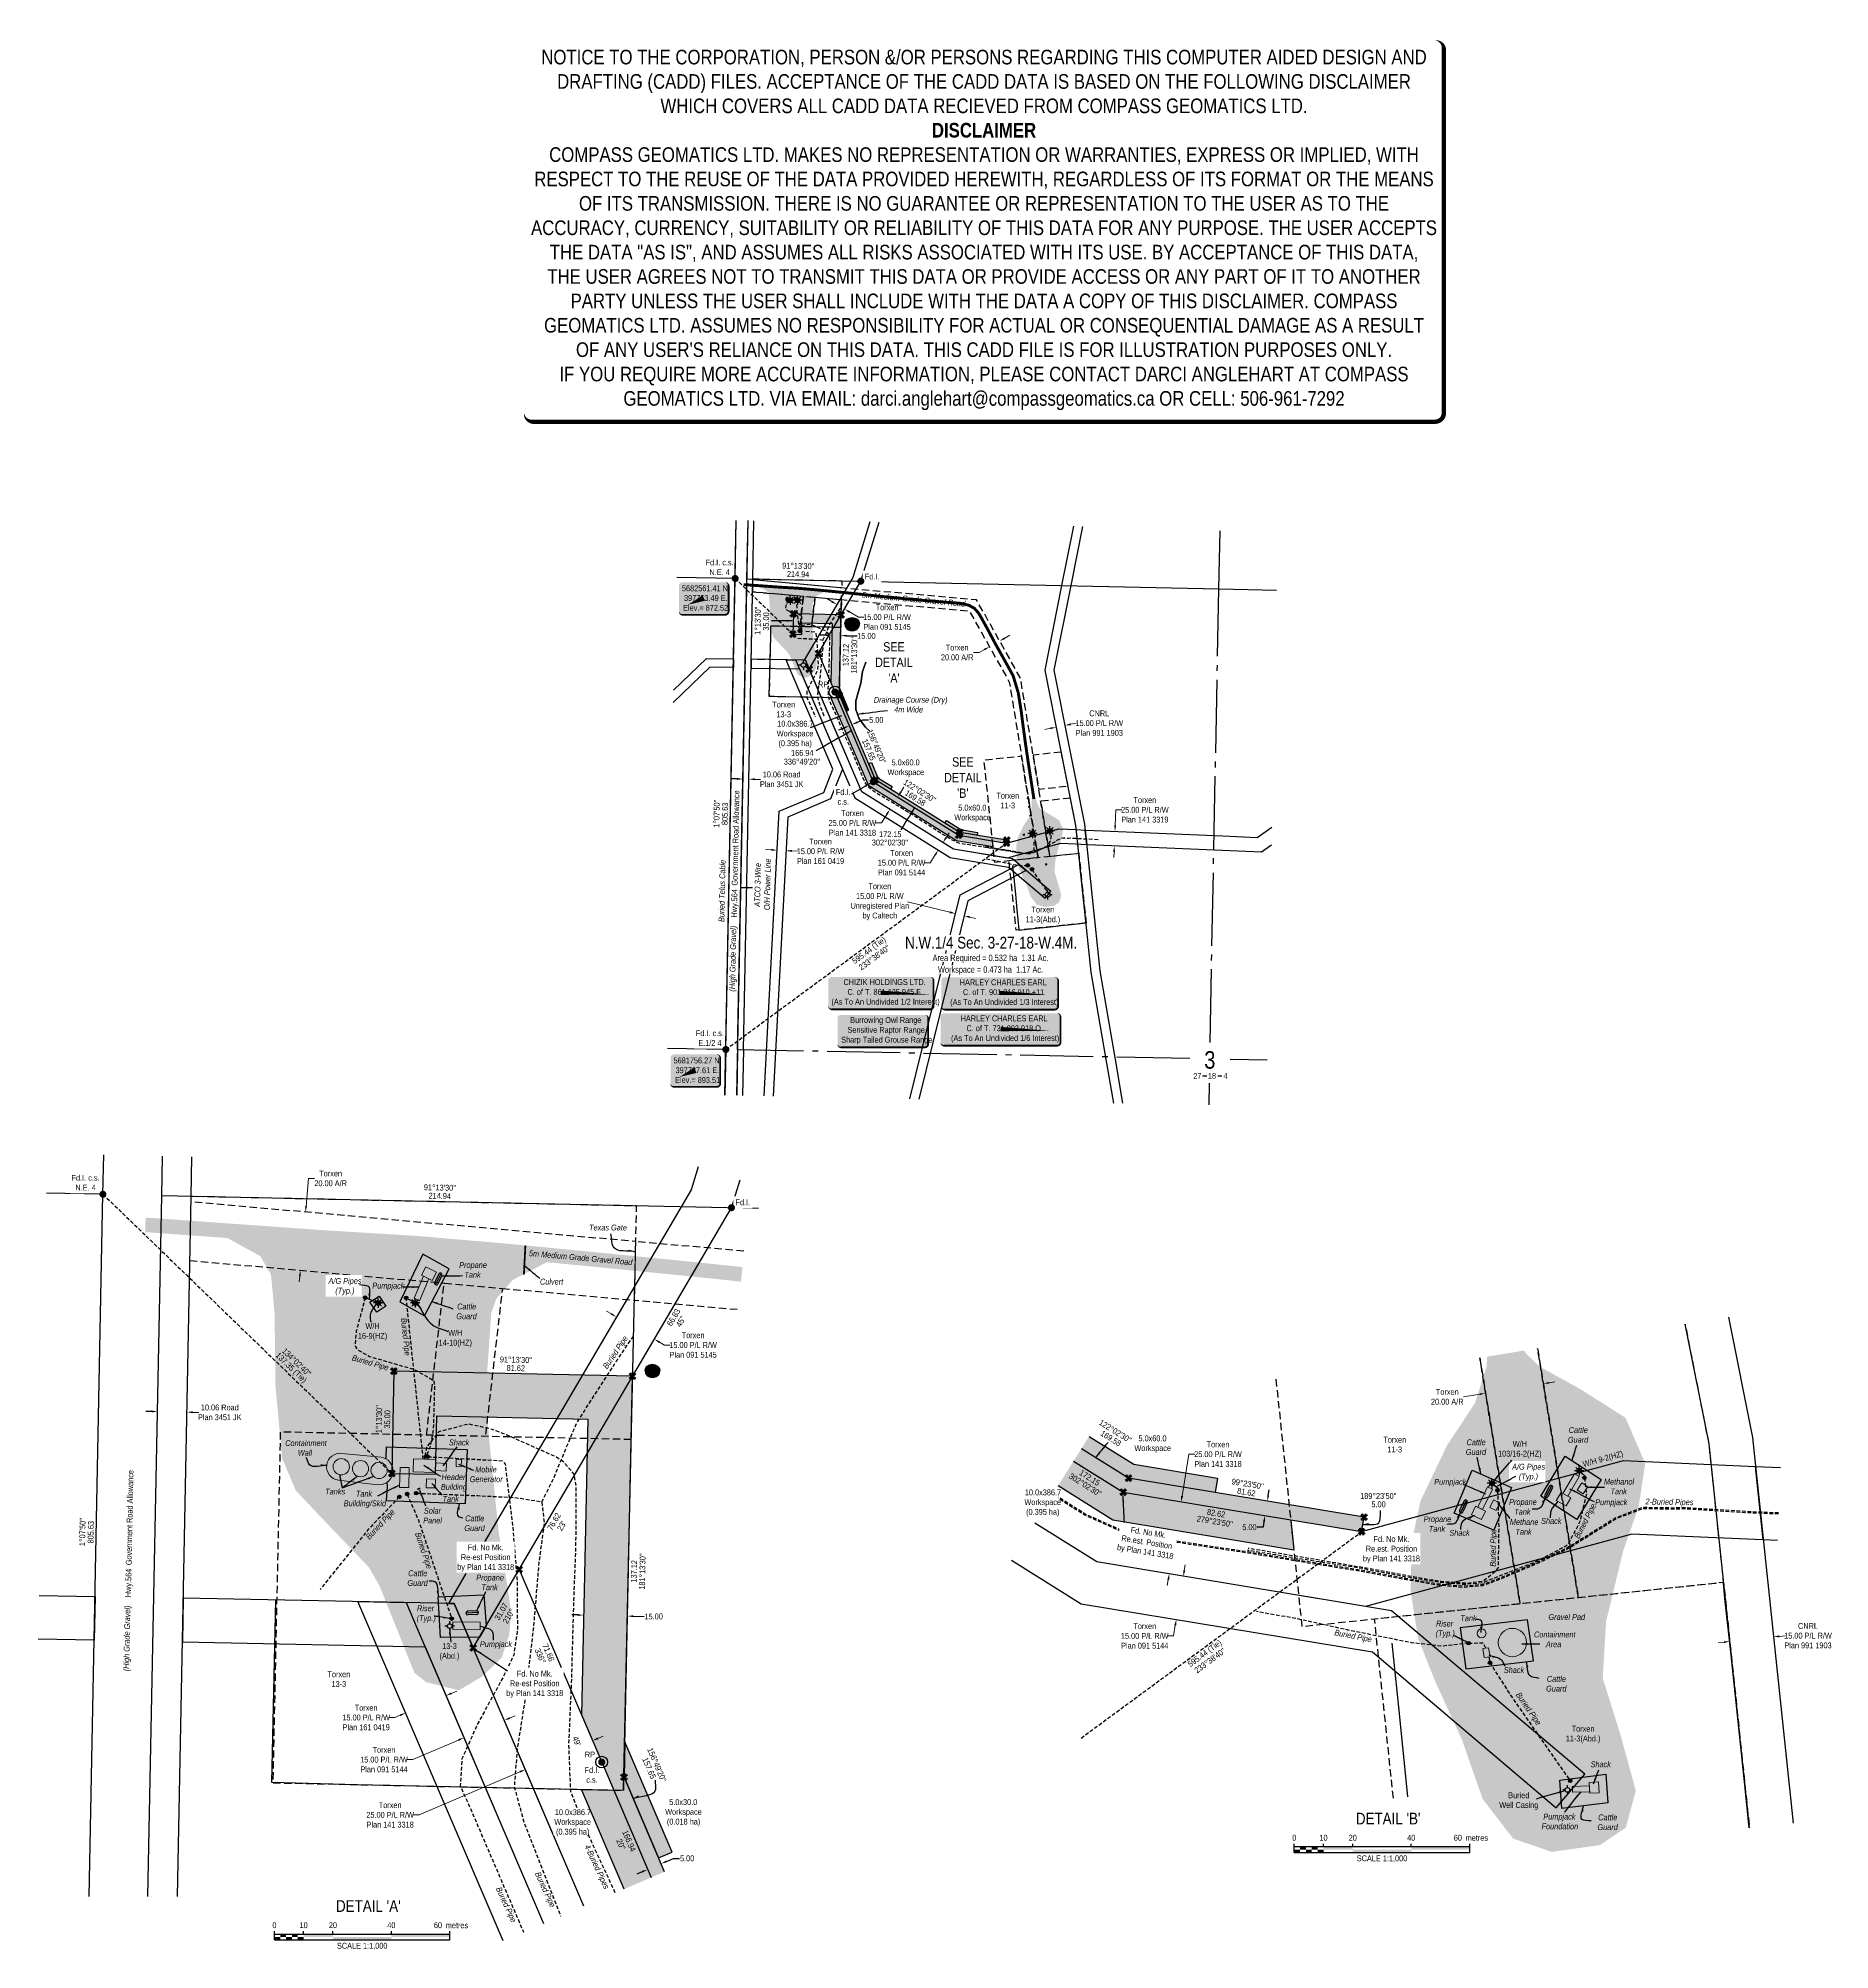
# Model space of a CAD drawing. Extents: x 396563 to 399624, y 5680217 to 5683485.
import ezdxf
from ezdxf.enums import TextEntityAlignment as Align

# ---------------------------------------------------------------- set-up
doc = ezdxf.new("R2010")
doc.units = 0
doc.header["$LTSCALE"] = 5
doc.header["$PDMODE"] = 34
doc.header["$PDSIZE"] = 0.03
for name, pattern in [('foc-ACCESSROAD', [3.75, 2.5, -1.25]), ('foc-QUARTERLINE', [33, 25, -3, 2, -3]), ('foc-TIELINE', [1.875, 1.25, -0.625]), ('UG_PIPE', [1.875, 1.25, -0.625])]:
    doc.linetypes.add(name, pattern=pattern)
doc.layers.get('Defpoints').update_dxf_attribs({"color": 9})
for name, color, linetype in [('10', 1, 'Continuous'), ('35', 37, 'Continuous'), ('9', 3, 'Continuous'), ('AS-FENCE', 48, 'foc-FENCE'), ('AS-OWNER', 7, 'Continuous'), ('AS-PIPE-AG', 44, 'Continuous'), ('AS-PIPE-UG', 44, 'UG_PIPE'), ('AS-PIPE-UG-T', 44, 'Continuous'), ('AS-POWER', 104, 'foc-POWER'), ('AS-ROADS', 254, 'Continuous'), ('AS-SYMBOL', 7, 'Continuous'), ('AS-TELUS', 224, 'foc-TEL'), ('AS-WILDLIFE-BLOCK', 131, 'Continuous'), ('C-AR', 13, 'foc-ACCESSROAD'), ('C-RW', 13, 'Continuous'), ('C-SYMBOL', 7, 'Continuous'), ('C-WS', 13, 'foc-ACCESSROAD'), ('C-WS-S', 13, 'Continuous'), ('DETAIL-T', 7, 'Continuous'), ('F-RW', 190, 'Continuous'), ('L-AREAREQUIRED', 7, 'Continuous'), ('L-AREAWORK', 5, 'Continuous'), ('L-BD', 7, 'Continuous'), ('L-MON', 1, 'Continuous'), ('L-MON-T', 1, 'Continuous'), ('L-QSEC', 8, 'foc-QUARTERLINE'), ('L-ROAD-T', 7, 'Continuous'), ('L-SEC', 7, 'Continuous'), ('L-SECLBL', 7, 'Continuous'), ('L-TIE', 7, 'foc-TIELINE'), ('L-TITLEDB', 4, 'Continuous'), ('L-TITLEDB-T', 4, 'Continuous'), ('P-CROSSINGS', 250, 'Continuous'), ('P-PROPOSED', 10, 'Continuous'), ('P-PROPOSED-H', 21, 'Continuous'), ('P-TEMP-H', 41, 'Continuous'), ('P-TEMP_WORKSPACE', 46, 'Continuous'), ('P-TXT', 4, 'Continuous'), ('T-WATER', 160, 'Continuous'), ('T-WATER-T', 170, 'Continuous')]:
    doc.layers.add(name, color=color, linetype=linetype)
for name, color, linetype, lineweight in [('AS-GENERAL', 48, 'Continuous', 18), ('C-RW-T', 13, 'Continuous', 9), ('C-WS-T', 13, 'Continuous', 9), ('F-RW-T', 190, 'Continuous', 9), ('P-TEMP-T', 46, 'Continuous', 18), ('T-TEXT', 48, 'Continuous', 18)]:
    doc.layers.add(name, color=color, linetype=linetype, lineweight=lineweight)
doc.layers.add('DISCLAIMER', color=7, linetype='Continuous', plot=False)
doc.styles.add('100L', font='ARIALN.TTF', dxfattribs={"height": 11})
doc.styles.add('175L', font='ARIALN.TTF', dxfattribs={"height": 20})
doc.styles.add('20', font='ARIALN.TTF', dxfattribs={"height": 20})
doc.styles.add('80', font='ARIALN.TTF', dxfattribs={"height": 10})
doc.styles.add('80CG', font='ARIALN.TTF', dxfattribs={"height": 10})
doc.styles.add('80L', font='ARIALN.TTF', dxfattribs={"height": 10})
doc.styles.add('80LS', font='ARIALNI.TTF', dxfattribs={"height": 10})
doc.styles.add('Crossing', font='ARIALN.TTF', dxfattribs={"height": 10})
doc.styles.add('foc-LtypeFont', font='ARIALN.TTF', dxfattribs={"height": 7.35})
doc.styles.add('SIMPLEX', font='ARIALN.TTF')
doc.linetypes.add('foc-FENCE', pattern='A,10,-1,["X",foc-LtypeFont,S=0.2,R=0,X=-0.625,Y=-0.75],-1.24', length=12.24)
doc.linetypes.add('foc-POWER', pattern='A,6,-1,["P",foc-LtypeFont,S=0.2,R=0,X=-0.625,Y=-0.75],-1.24,4', length=12.24)
doc.linetypes.add('foc-POWER-NOLINE', pattern='A,0,-4,["P",foc-LtypeFont,S=0.2,R=0,X=-0.625,Y=-0.75],-8.24', length=12.24)
doc.linetypes.add('foc-TEL', pattern='A,2,-1,["T",foc-LtypeFont,S=0.2,R=0,X=-0.425,Y=-0.75],-1.24,8', length=12.24)
doc.linetypes.add('foc-TEL-NOLINE', pattern='A,0,-2,["T",foc-LtypeFont,S=0.2,R=0,X=-0.425,Y=-0.75],-10.24', length=12.24)
doc.linetypes.add('foc-TOPO-flowdirection-NOLINE', pattern='A,0,[">",foc-LtypeFont,S=0.3,R=0,X=0,Y=-0.945],-20,[">",foc-LtypeFont,S=0.3,R=0,X=0,Y=-0.945],0', length=20)
doc.dimstyles.new('Compass 5 000', dxfattribs={"dimscale": 5, "dimtxt": 9, "dimasz": 2, "dimexe": 0.2, "dimexo": 0.0625, "dimgap": 0.5, "dimtad": 0, "dimtih": 1, "dimtoh": 1, "dimzin": 0, "dimdsep": 46, "dimtxsty": '80CG', "dimcen": 0.1, "dimse1": 1, "dimse2": 1, "dimclrd": 256, "dimclrt": 256, "dimaunit": 1, "dimadec": 4, "dimazin": 0, "dimtfac": 0.06, "dimtofl": 0, "dimtmove": 0, "dimatfit": 1, "dimfxl": 0.2, "dimtolj": 1, "dimtzin": 0, "dimlwd": -1, "dimarcsym": 0})

# ---------------------------------------------------------------- blocks, each defined once
blk = doc.blocks.new('L-SECLBL')
at = {"layer": '9', "color": 7}
for p, q in [((-5.1, -27.8), (-12.3, -27.8)), ((20.7, -27.8), (13.5, -27.8))]:
    blk.add_line(p, q, dxfattribs=at)
at = {"layer": '10', "color": 2, "style": 'SIMPLEX'}
blk.add_attdef('SEC', text='', height=30, dxfattribs=at).set_placement((0, 0), align=Align.MIDDLE)
at = {"layer": '10', "color": 5, "style": '80L'}
blk.add_attdef('TWP', text='', height=9.5, dxfattribs=at).set_placement((-14.4, -27.4), align=Align.MIDDLE_RIGHT)
blk.add_attdef('RGE', text='', height=9.5, dxfattribs=at).set_placement((3.6, -27.4), align=Align.MIDDLE_CENTER)
blk.add_attdef('MER', text='', height=9.5, dxfattribs=at).set_placement((23.2, -27.4), align=Align.MIDDLE_LEFT)
blk = doc.blocks.new('fdia')
at = {"color": 255, "const_width": 1}
blk.add_lwpolyline([(-0.5, 0, 1), (0.5, 0, 1)], format="xyb", close=True, dxfattribs=at)
blk = doc.blocks.new('Fdiaa')
blk.add_blockref('fdia', (0, 0))
blk = doc.blocks.new('fdib')
at = {"color": 1, "const_width": 1.6}
blk.add_lwpolyline([(-0.4, 0, 1), (0.4, 0, 1)], format="xyb", close=True, dxfattribs=at)
at = {"color": 1}
blk.add_circle((0, 0), 0.8, dxfattribs=at)
blk = doc.blocks.new('Fdibb')
blk.add_blockref('fdib', (0, 0))
blk = doc.blocks.new('fdicc')
for name in ['Fdibb', 'Fdiaa']:
    blk.add_blockref(name, (0, 0))
blk = doc.blocks.new('FDI')
blk.add_blockref('fdicc', (0, 0))
blk = doc.blocks.new('WC')
at = {"layer": 'L-MON'}
h = blk.add_hatch(color=255, dxfattribs=at)
h.dxf.hatch_style = 1
edge = h.paths.add_edge_path()
edge.add_arc((0, 0), 0.9, 0, 360)
at = {"layer": 'L-MON', "color": 240, "flags": 128}
for points in [[(-0.6, 0.5), (-1.2, 1.1)], [(0.5, 0.6), (1.1, 1.2)], [(-1.2, -1.2), (-0.6, -0.6)], [(1.2, -1.2), (0.6, -0.6)]]:
    blk.add_lwpolyline(points, dxfattribs=at)
at = {"layer": 'L-MON', "color": 240}
for radius in [0.8, 0.373]:
    blk.add_circle((0, 0), radius, dxfattribs=at)
blk = doc.blocks.new('GAS')
h = blk.add_hatch(color=255)
h.dxf.hatch_style = 1
edge = h.paths.add_edge_path()
edge.add_arc((0, 0), 0.9, 0, 360)
for p, q in [((-0.81, 0), (-1.62, 0)), ((-0.57, 0.57), (-1.14, 1.14)), ((0, 0.81), (0, 1.62)), ((0.57, 0.57), (1.14, 1.14)), ((1.62, 0), (0.81, 0)), ((-0.57, -0.57), (-1.14, -1.14)), ((0, -0.81), (0, -1.62)), ((1.14, -1.14), (0.57, -0.57))]:
    blk.add_line(p, q)
blk.add_circle((0, 0), 0.8)
blk = doc.blocks.new('RISER')
h = blk.add_hatch(color=255)
h.dxf.hatch_style = 1
edge = h.paths.add_edge_path()
edge.add_arc((0, 0), 0.7, 0, 360)
blk.add_hatch(color=48).paths.add_polyline_path([(0.58, -0.15), (-0.58, -0.15, 0.774597)])
at = {"color": 48}
blk.add_line((-0.58, -0.15), (0.58, -0.15), dxfattribs=at)
blk.add_circle((0, 0), 0.6, dxfattribs=at)
blk = doc.blocks.new('TEMP')
h = blk.add_hatch(color=255)
h.dxf.hatch_style = 1
h.paths.add_polyline_path([(0, 0.25), (-0.67, 1.15), (-0.67, 0.67), (-1.15, 0.67), (-0.25, 0), (-1.15, -0.67), (-0.67, -0.67), (-0.67, -1.15), (0, -0.25), (0.67, -1.15), (0.67, -0.67), (1.15, -0.67), (0.25, 0), (1.15, 0.67), (0.67, 0.67), (0.67, 1.15)])
h.paths.add_polyline_path([(0.57, 0.85), (0.57, 0.57), (0.85, 0.57), (0.08, 0), (0.85, -0.57), (0.57, -0.57), (0.57, -0.85), (0, -0.08), (-0.57, -0.85), (-0.57, -0.57), (-0.85, -0.57), (-0.08, 0), (-0.85, 0.57), (-0.57, 0.57), (-0.57, 0.85), (0, 0.08)], flags=16)
h = blk.add_hatch(color=1)
h.dxf.hatch_style = 1
h.paths.add_polyline_path([(0, 0.08), (-0.57, 0.85), (-0.57, 0.57), (-0.85, 0.57), (-0.08, 0), (-0.85, -0.57), (-0.57, -0.57), (-0.57, -0.85), (0, -0.08), (0.57, -0.85), (0.57, -0.57), (0.85, -0.57), (0.08, 0), (0.85, 0.57), (0.57, 0.57), (0.57, 0.85)])
at = {"color": 1}
for p, q in [((-0.08, 0), (0.08, 0)), ((0, 0.08), (0, -0.08))]:
    blk.add_line(p, q, dxfattribs=at)
at = {"color": 255, "flags": 128}
blk.add_lwpolyline([(-0.25, 0), (-1.15, 0.67), (-0.67, 0.67), (-0.67, 1.15), (0, 0.25), (0.67, 1.15), (0.67, 0.67), (1.15, 0.67), (0.25, 0), (1.15, -0.67), (0.67, -0.67), (0.67, -1.15), (0, -0.25), (-0.67, -1.15), (-0.67, -0.67), (-1.15, -0.67)], close=True, dxfattribs=at)
at = {"color": 1, "flags": 128}
blk.add_lwpolyline([(-0.08, 0), (-0.85, 0.57), (-0.57, 0.57), (-0.57, 0.85), (0, 0.08), (0.57, 0.85), (0.57, 0.57), (0.85, 0.57), (0.08, 0), (0.85, -0.57), (0.57, -0.57), (0.57, -0.85), (0, -0.08), (-0.57, -0.85), (-0.57, -0.57), (-0.85, -0.57)], close=True, dxfattribs=at)
blk = doc.blocks.new('*D519')
at = {"layer": 'C-RW-T', "transparency": 16777216}
for p, q in [((397815.4, 5682097.4), (397805.4, 5682098)), ((397850.3, 5682095.6), (397860.3, 5682095.1))]:
    blk.add_line(p, q, dxfattribs=at)
for points in [[(397815.5, 5682099.1), (397815.3, 5682095.8), (397825.4, 5682096.9)], [(397850.4, 5682097.3), (397850.3, 5682093.9), (397840.4, 5682096.1)]]:
    blk.add_solid(points, dxfattribs=at)
at = {"layer": 'Defpoints', "color": 0, "transparency": 16777216}
for p in [(397825.8, 5682104.3), (397840.4, 5682096.1), (397840.7, 5682103.5)]:
    blk.add_point(p, dxfattribs=at)
at = {"layer": 'C-RW-T', "transparency": 16777216, "insert": (397899.4, 5682095.1), "char_height": 10, "attachment_point": 5, "style": '80CG'}
blk.add_mtext('\\A1;Torxen\\P15.00 P/L R/W\\PPlan 161 0419', dxfattribs=at)
blk = doc.blocks.new('*D520')
at = {"layer": 'C-RW-T', "transparency": 16777216}
for p, q in [((398113.9, 5682118.4), (398119.2, 5682126.9)), ((398087, 5682075.5), (398077, 5682075.5)), ((398095.3, 5682088.8), (398087, 5682075.5))]:
    blk.add_line(p, q, dxfattribs=at)
for points in [[(398112.4, 5682119.3), (398115.3, 5682117.5), (398108.6, 5682109.9)], [(398093.9, 5682089.6), (398096.7, 5682087.9), (398100.6, 5682097.2)]]:
    blk.add_solid(points, dxfattribs=at)
at = {"layer": 'Defpoints', "color": 0, "transparency": 16777216}
for p in [(398079.5, 5682110.4), (398087.5, 5682123.1), (398100.6, 5682097.2)]:
    blk.add_point(p, dxfattribs=at)
at = {"layer": 'C-RW-T', "transparency": 16777216, "insert": (398037.9, 5682075.5), "char_height": 10, "attachment_point": 5, "style": '80CG'}
blk.add_mtext('\\A1;Torxen\\P15.00 P/L R/W\\PPlan 091 5144', dxfattribs=at)
blk = doc.blocks.new('*D521')
at = {"layer": 'C-RW-T', "transparency": 16777216}
for p, q in [((398036.5, 5682196.3), (398041.8, 5682204.8)), ((398003.4, 5682143.5), (397993.4, 5682143.5)), ((398012.6, 5682158.2), (398003.4, 5682143.5))]:
    blk.add_line(p, q, dxfattribs=at)
for points in [[(398035.1, 5682197.2), (398037.9, 5682195.5), (398031.2, 5682187.9)], [(398011.2, 5682159.1), (398014, 5682157.3), (398017.9, 5682166.7)]]:
    blk.add_solid(points, dxfattribs=at)
at = {"layer": 'Defpoints', "color": 0, "transparency": 16777216}
for p in [(397998.7, 5682178.7), (398012, 5682199.9), (398031.2, 5682187.9)]:
    blk.add_point(p, dxfattribs=at)
at = {"layer": 'C-RW-T', "transparency": 16777216, "insert": (397953.9, 5682143.5), "char_height": 10, "attachment_point": 5, "style": '80CG'}
blk.add_mtext('\\A1;Torxen\\P25.00 P/L R/W\\PPlan 141 3318', dxfattribs=at)
blk = doc.blocks.new('*D522')
at = {"layer": 'C-RW-T', "transparency": 16777216}
for p, q in [((397918.8, 5682521.8), (397910.1, 5682526.9)), ((397949, 5682504.1), (397964, 5682495.3)), ((397964, 5682495.3), (397974, 5682495.3))]:
    blk.add_line(p, q, dxfattribs=at)
for points in [[(397919.6, 5682523.2), (397917.9, 5682520.4), (397927.4, 5682516.7)], [(397949.8, 5682505.5), (397948.1, 5682502.7), (397940.3, 5682509.2)]]:
    blk.add_solid(points, dxfattribs=at)
at = {"layer": 'Defpoints', "color": 0, "transparency": 16777216}
for p in [(397933.4, 5682527), (397940.3, 5682509.2), (397946.4, 5682519.4)]:
    blk.add_point(p, dxfattribs=at)
at = {"layer": 'C-RW-T', "transparency": 16777216, "insert": (398013.1, 5682495.3), "char_height": 10, "attachment_point": 5, "style": '80CG'}
blk.add_mtext('\\A1;Torxen\\P15.00 P/L R/W\\PPlan 091 5145', dxfattribs=at)
blk = doc.blocks.new('*D523')
at = {"layer": 'C-RW-T', "transparency": 16777216}
for p, q in [((398402.9, 5682139.2), (398404.1, 5682165.9)), ((398404.1, 5682165.9), (398414.1, 5682165.9)), ((398401, 5682094.3), (398400.6, 5682084.3))]:
    blk.add_line(p, q, dxfattribs=at)
for points in [[(398401.3, 5682139.3), (398404.6, 5682139.1), (398402.5, 5682129.2)], [(398399.3, 5682094.3), (398402.7, 5682094.2), (398401.4, 5682104.2)]]:
    blk.add_solid(points, dxfattribs=at)
at = {"layer": 'Defpoints', "color": 0, "transparency": 16777216}
for p in [(398402.5, 5682129.2), (398434, 5682127.8), (398432.9, 5682102.9)]:
    blk.add_point(p, dxfattribs=at)
at = {"layer": 'C-RW-T', "transparency": 16777216, "insert": (398453.6, 5682165.9), "char_height": 10, "attachment_point": 5, "style": '80CG'}
blk.add_mtext('\\A1;Torxen\\P25.00 P/L R/W\\PPlan 141 3319', dxfattribs=at)
blk = doc.blocks.new('*D524')
at = {"layer": 'Defpoints', "color": 0, "transparency": 16777216}
for p in [(398301.3, 5682312.7), (398316, 5682315.6), (398317, 5682310.2)]:
    blk.add_point(p, dxfattribs=at)
at = {"layer": 'F-RW-T', "transparency": 16777216}
for p, q in [((398292.5, 5682305.4), (398282.7, 5682303.4)), ((398326.8, 5682312.2), (398336.6, 5682314.1))]:
    blk.add_line(p, q, dxfattribs=at)
for points in [[(398292.2, 5682307), (398292.8, 5682303.7), (398302.3, 5682307.3)], [(398326.5, 5682313.8), (398327.2, 5682310.5), (398317, 5682310.2)]]:
    blk.add_solid(points, dxfattribs=at)
at = {"layer": 'F-RW-T', "transparency": 16777216, "insert": (398375.7, 5682314.1), "char_height": 10, "attachment_point": 5, "style": '80CG'}
blk.add_mtext('\\A1;CNRL\\P15.00 P/L R/W\\PPlan 991 1903', dxfattribs=at)
blk = doc.blocks.new('GABD')
for p, q in [((-0.81, 0), (-1.62, 0)), ((0, 0.81), (0, 1.62)), ((1.62, 0), (0.81, 0)), ((0, -0.81), (0, -1.62))]:
    blk.add_line(p, q)
blk.add_circle((0, 0), 0.8)
blk = doc.blocks.new('*D526')
at = {"layer": 'Defpoints', "color": 0, "transparency": 16777216}
for p in [(397767.9, 5682270), (397777.9, 5682269.8), (397776.9, 5682218.4)]:
    blk.add_point(p, dxfattribs=at)
at = {"layer": 'L-TITLEDB-T', "transparency": 16777216}
for p, q in [((397756.8, 5682218.8), (397746.8, 5682219)), ((397786.9, 5682218.2), (397796.9, 5682218))]:
    blk.add_line(p, q, dxfattribs=at)
for points in [[(397756.9, 5682220.4), (397756.8, 5682217.1), (397766.8, 5682218.6)], [(397786.9, 5682219.8), (397786.9, 5682216.5), (397776.9, 5682218.4)]]:
    blk.add_solid(points, dxfattribs=at)
at = {"layer": 'L-TITLEDB-T', "transparency": 16777216, "insert": (397833, 5682218), "char_height": 10, "attachment_point": 5, "style": '80CG'}
blk.add_mtext('\\A1;10.06 Road\\PPlan 3451 JK', dxfattribs=at)
blk = doc.blocks.new('*U528')
at = {"color": 48}
for p, q in [((1.38, 3.84), (-0.25, 0.81)), ((2.44, 3.27), (0.81, 0.25))]:
    blk.add_line(p, q, dxfattribs=at)
for centre, start, end in [((0.28, 0.53), 151.79727, 331.79727), ((1.91, 3.55), 331.79727, 511.79727)]:
    blk.add_arc(centre, 0.6, start, end, dxfattribs=at)
at = {"layer": 'Defpoints'}
blk.add_line((2.19, 4.08), (0, 0), dxfattribs=at)
blk = doc.blocks.new('*U529')
at = {"color": 48}
for p, q in [((1.27, 4.02), (-0.28, 0.8)), ((2.35, 3.5), (0.8, 0.28))]:
    blk.add_line(p, q, dxfattribs=at)
for centre, start, end in [((0.26, 0.54), 154.27724, 334.27724), ((1.81, 3.76), 334.27724, 514.27724)]:
    blk.add_arc(centre, 0.6, start, end, dxfattribs=at)
at = {"layer": 'Defpoints'}
blk.add_line((2.07, 4.3), (0, 0), dxfattribs=at)
blk = doc.blocks.new('*D533')
at = {"layer": 'C-RW-T', "transparency": 16777216}
for p, q in [((398521, 5680865.8), (398522.7, 5680875.6)), ((398505.5, 5680772.1), (398502.5, 5680753.9)), ((398502.5, 5680753.9), (398492.5, 5680753.9))]:
    blk.add_line(p, q, dxfattribs=at)
for points in [[(398519.4, 5680866), (398522.7, 5680865.5), (398519.4, 5680855.9)], [(398503.9, 5680772.3), (398507.2, 5680771.8), (398507.2, 5680781.9)]]:
    blk.add_solid(points, dxfattribs=at)
at = {"layer": 'Defpoints', "color": 0, "transparency": 16777216}
for p in [(398516.1, 5680856.4), (398503.9, 5680782.5), (398507.2, 5680781.9)]:
    blk.add_point(p, dxfattribs=at)
at = {"layer": 'C-RW-T', "transparency": 16777216, "insert": (398453.4, 5680753.9), "char_height": 10, "attachment_point": 5, "style": '80CG'}
blk.add_mtext('\\A1;Torxen\\P15.00 P/L R/W\\PPlan 091 5144', dxfattribs=at)
blk = doc.blocks.new('*D534')
at = {"layer": 'C-RW-T', "transparency": 16777216}
for p, q in [((398517.2, 5680993), (398529, 5681064.5)), ((398529, 5681064.5), (398539, 5681064.5)), ((398493.5, 5680850), (398491.9, 5680840.2))]:
    blk.add_line(p, q, dxfattribs=at)
for points in [[(398515.6, 5680993.3), (398518.9, 5680992.8), (398515.6, 5680983.2)], [(398491.9, 5680850.3), (398495.2, 5680849.8), (398495.2, 5680859.9)]]:
    blk.add_solid(points, dxfattribs=at)
at = {"layer": 'Defpoints', "color": 0, "transparency": 16777216}
for p in [(398450.6, 5680993.9), (398430.2, 5680870.7), (398495.2, 5680859.9)]:
    blk.add_point(p, dxfattribs=at)
at = {"layer": 'C-RW-T', "transparency": 16777216, "insert": (398578.6, 5681064.5), "char_height": 10, "attachment_point": 5, "style": '80CG'}
blk.add_mtext('\\A1;Torxen\\P25.00 P/L R/W\\PPlan 141 3318', dxfattribs=at)
blk = doc.blocks.new('*D535')
at = {"layer": 'C-RW-T', "transparency": 16777216}
for p, q in [((399026, 5681167.2), (398998.1, 5681162.6)), ((399144.4, 5681186.5), (399154.2, 5681188.2))]:
    blk.add_line(p, q, dxfattribs=at)
for points in [[(399025.7, 5681168.8), (399026.2, 5681165.5), (399035.8, 5681168.8)], [(399144.1, 5681188.2), (399144.6, 5681184.9), (399134.5, 5681184.9)]]:
    blk.add_solid(points, dxfattribs=at)
at = {"layer": 'Defpoints', "color": 0, "transparency": 16777216}
for p in [(399035.5, 5681170.8), (399035.8, 5681168.8), (399134.2, 5681187)]:
    blk.add_point(p, dxfattribs=at)
at = {"layer": 'C-RW-T', "transparency": 16777216, "insert": (398970.3, 5681162.6), "char_height": 10, "attachment_point": 5, "style": '80CG'}
blk.add_mtext('\\A1;Torxen\\P20.00 A/R', dxfattribs=at)
blk = doc.blocks.new('*D536')
at = {"layer": 'C-RW-T', "transparency": 16777216}
for p, q in [((398214.2, 5682459.4), (398223, 5682464.3)), ((398170.6, 5682434.9), (398160.6, 5682434.9)), ((398179.4, 5682439.8), (398170.6, 5682434.9))]:
    blk.add_line(p, q, dxfattribs=at)
for points in [[(398178.5, 5682441.2), (398180.2, 5682438.3), (398188.1, 5682444.7)], [(398213.4, 5682460.8), (398215, 5682457.9), (398205.5, 5682454.5)]]:
    blk.add_solid(points, dxfattribs=at)
at = {"layer": 'Defpoints', "color": 0, "transparency": 16777216}
for p in [(398198, 5682467.8), (398180.6, 5682458), (398188.1, 5682444.7)]:
    blk.add_point(p, dxfattribs=at)
at = {"layer": 'C-RW-T', "transparency": 16777216, "insert": (398132.9, 5682434.9), "char_height": 10, "attachment_point": 5, "style": '80CG'}
blk.add_mtext('\\A1;Torxen\\P20.00 A/R', dxfattribs=at)
blk = doc.blocks.new('*U538')
at = {"color": 48}
for p, q in [((3.69, 0.75), (0.57, 0.62)), ((3.74, -0.44), (0.62, -0.57))]:
    blk.add_line(p, q, dxfattribs=at)
for centre, start, end in [((0.6, 0.03), 92.38937, 272.38937), ((3.72, 0.16), 272.38937, 452.38937)]:
    blk.add_arc(centre, 0.6, start, end, dxfattribs=at)
at = {"layer": 'Defpoints'}
blk.add_line((4.32, 0.18), (0, 0), dxfattribs=at)
blk = doc.blocks.new('*U539')
at = {"color": 48}
for p, q in [((1.1, 3.63), (-0.28, 0.8)), ((2.18, 3.1), (0.8, 0.28))]:
    blk.add_line(p, q, dxfattribs=at)
for centre, start, end in [((0.26, 0.54), 154.05662, 334.05662), ((1.64, 3.36), 334.05662, 514.05662)]:
    blk.add_arc(centre, 0.6, start, end, dxfattribs=at)
at = {"layer": 'Defpoints'}
blk.add_line((1.9, 3.9), (0, 0), dxfattribs=at)
blk = doc.blocks.new('*D540')
at = {"layer": 'Defpoints', "color": 0, "transparency": 16777216}
for p in [(396766.7, 5681150), (396816.8, 5681136.4), (396817, 5681149)]:
    blk.add_point(p, dxfattribs=at)
at = {"layer": 'L-TITLEDB-T', "transparency": 16777216}
for p, q in [((396756.5, 5681137.6), (396746.5, 5681137.8)), ((396826.8, 5681136.2), (396836.8, 5681136))]:
    blk.add_line(p, q, dxfattribs=at)
for points in [[(396756.5, 5681139.3), (396756.5, 5681136), (396766.5, 5681137.4)], [(396826.8, 5681137.9), (396826.7, 5681134.6), (396816.8, 5681136.4)]]:
    blk.add_solid(points, dxfattribs=at)
at = {"layer": 'L-TITLEDB-T', "transparency": 16777216, "insert": (396872.9, 5681136), "char_height": 10, "attachment_point": 5, "style": '80CG'}
blk.add_mtext('\\A1;10.06 Road\\PPlan 3451 JK', dxfattribs=at)
blk = doc.blocks.new('*D541')
at = {"layer": 'C-RW-T', "transparency": 16777216}
for p, q in [((397542.1, 5681304.2), (397533.5, 5681309.3)), ((397624, 5681256.1), (397632.7, 5681251.1)), ((397632.7, 5681251.1), (397642.7, 5681251.1))]:
    blk.add_line(p, q, dxfattribs=at)
for points in [[(397543, 5681305.6), (397541.3, 5681302.8), (397550.8, 5681299.1)], [(397624.9, 5681257.6), (397623.2, 5681254.7), (397615.4, 5681261.2)]]:
    blk.add_solid(points, dxfattribs=at)
at = {"layer": 'Defpoints', "color": 0, "transparency": 16777216}
for p in [(397557.5, 5681310.6), (397615.4, 5681261.2), (397622.2, 5681272.7)]:
    blk.add_point(p, dxfattribs=at)
at = {"layer": 'C-RW-T', "transparency": 16777216, "insert": (397681.7, 5681251.1), "char_height": 10, "attachment_point": 5, "style": '80CG'}
blk.add_mtext('\\A1;Torxen\\P15.00 P/L R/W\\PPlan 091 5145', dxfattribs=at)
blk = doc.blocks.new('*D542')
at = {"layer": 'C-RW-T', "transparency": 16777216}
for p, q in [((397020.4, 5681488.3), (397024.6, 5681536)), ((397024.6, 5681536), (397034.6, 5681536)), ((397009.7, 5681368.9), (397008.8, 5681358.9))]:
    blk.add_line(p, q, dxfattribs=at)
for points in [[(397018.7, 5681488.5), (397022, 5681488.2), (397019.5, 5681478.4)], [(397008, 5681369), (397011.3, 5681368.7), (397010.6, 5681378.8)]]:
    blk.add_solid(points, dxfattribs=at)
at = {"layer": 'Defpoints', "color": 0, "transparency": 16777216}
for p in [(396934.9, 5681485.9), (397019.5, 5681478.4), (396926, 5681386.4)]:
    blk.add_point(p, dxfattribs=at)
at = {"layer": 'C-RW-T', "transparency": 16777216, "insert": (397062.3, 5681536), "char_height": 10, "attachment_point": 5, "style": '80CG'}
blk.add_mtext('\\A1;Torxen\\P20.00 A/R', dxfattribs=at)
blk = doc.blocks.new('*D543')
at = {"layer": 'C-RW-T', "transparency": 16777216}
for p, q in [((397268.5, 5680655.7), (397277.7, 5680659.7)), ((397172, 5680614.4), (397162, 5680614.4)), ((397181.2, 5680618.4), (397172, 5680614.4))]:
    blk.add_line(p, q, dxfattribs=at)
for points in [[(397267.9, 5680657.3), (397269.2, 5680654.2), (397259.3, 5680651.8)], [(397180.6, 5680619.9), (397181.9, 5680616.8), (397190.4, 5680622.3)]]:
    blk.add_solid(points, dxfattribs=at)
at = {"layer": 'Defpoints', "color": 0, "transparency": 16777216}
for p in [(397259.8, 5680650.7), (397190.4, 5680622.3), (397190.9, 5680621.2)]:
    blk.add_point(p, dxfattribs=at)
at = {"layer": 'C-RW-T', "transparency": 16777216, "insert": (397123, 5680614.4), "char_height": 10, "attachment_point": 5, "style": '80CG'}
blk.add_mtext('\\A1;Torxen\\P15.00 P/L R/W\\PPlan 161 0419', dxfattribs=at)
blk = doc.blocks.new('*D544')
at = {"layer": 'C-RW-T', "transparency": 16777216}
for p, q in [((397368.2, 5680613.4), (397377.4, 5680617.4)), ((397280.9, 5680576), (397202.6, 5680542.5)), ((397202.6, 5680542.5), (397192.6, 5680542.5))]:
    blk.add_line(p, q, dxfattribs=at)
for points in [[(397367.6, 5680615), (397368.9, 5680611.9), (397359, 5680609.5)], [(397280.2, 5680577.6), (397281.6, 5680574.5), (397290.1, 5680580)]]:
    blk.add_solid(points, dxfattribs=at)
at = {"layer": 'Defpoints', "color": 0, "transparency": 16777216}
for p in [(397361.8, 5680603.1), (397290.1, 5680580), (397292.8, 5680573.6)]:
    blk.add_point(p, dxfattribs=at)
at = {"layer": 'C-RW-T', "transparency": 16777216, "insert": (397153.5, 5680542.5), "char_height": 10, "attachment_point": 5, "style": '80CG'}
blk.add_mtext('\\A1;Torxen\\P15.00 P/L R/W\\PPlan 091 5144', dxfattribs=at)
blk = doc.blocks.new('*D545')
at = {"layer": 'C-RW-T', "transparency": 16777216}
for p, q in [((397519, 5680578.7), (397528.2, 5680582.7)), ((397385.7, 5680521.7), (397213.6, 5680448)), ((397213.6, 5680448), (397203.6, 5680448))]:
    blk.add_line(p, q, dxfattribs=at)
for points in [[(397518.3, 5680580.3), (397519.6, 5680577.2), (397509.8, 5680574.8)], [(397385.1, 5680523.2), (397386.4, 5680520.1), (397394.9, 5680525.6)]]:
    blk.add_solid(points, dxfattribs=at)
at = {"layer": 'Defpoints', "color": 0, "transparency": 16777216}
for p in [(397483.5, 5680636.2), (397368.6, 5680587.1), (397394.9, 5680525.6)]:
    blk.add_point(p, dxfattribs=at)
at = {"layer": 'C-RW-T', "transparency": 16777216, "insert": (397164, 5680448), "char_height": 10, "attachment_point": 5, "style": '80CG'}
blk.add_mtext('\\A1;Torxen\\P25.00 P/L R/W\\PPlan 141 3318', dxfattribs=at)
blk = doc.blocks.new('*D547')
at = {"layer": 'Defpoints', "color": 0, "transparency": 16777216}
for p in [(397933.8, 5682463.8), (397918.5, 5682450.6), (397933.5, 5682450.3)]:
    blk.add_point(p, dxfattribs=at)
at = {"layer": 'P-TXT', "transparency": 16777216}
for p, q in [((397908.8, 5682464.4), (397898.8, 5682464.6)), ((397943.8, 5682463.6), (397961.9, 5682463.2))]:
    blk.add_line(p, q, dxfattribs=at)
for points in [[(397908.8, 5682466), (397908.7, 5682462.7), (397918.8, 5682464.1)], [(397943.8, 5682465.2), (397943.7, 5682461.9), (397933.8, 5682463.8)]]:
    blk.add_solid(points, dxfattribs=at)
at = {"layer": 'P-TXT', "transparency": 16777216, "insert": (397977.8, 5682463.2), "char_height": 10, "attachment_point": 5, "style": '80CG'}
blk.add_mtext('\\A1;15.00', dxfattribs=at)
blk = doc.blocks.new('*D548')
at = {"layer": 'Defpoints', "color": 0, "transparency": 16777216}
for p in [(397496.4, 5680877.7), (397571.4, 5680876), (397569.4, 5680787.8)]:
    blk.add_point(p, dxfattribs=at)
at = {"layer": 'P-TXT', "transparency": 16777216}
for p, q in [((397484.5, 5680789.7), (397474.5, 5680789.9)), ((397579.4, 5680787.5), (397598.3, 5680787.1))]:
    blk.add_line(p, q, dxfattribs=at)
for points in [[(397484.5, 5680791.3), (397484.4, 5680788), (397494.5, 5680789.4)], [(397579.5, 5680789.2), (397579.4, 5680785.9), (397569.4, 5680787.8)]]:
    blk.add_solid(points, dxfattribs=at)
at = {"layer": 'P-TXT', "transparency": 16777216, "insert": (397614.3, 5680787.1), "char_height": 10, "attachment_point": 5, "style": '80CG'}
blk.add_mtext('\\A1;15.00', dxfattribs=at)
blk = doc.blocks.new('*D549')
at = {"layer": 'Defpoints', "color": 0, "transparency": 16777216}
for p in [(397562.2, 5680452.4), (397585.1, 5680462.3), (397604, 5680354.7)]:
    blk.add_point(p, dxfattribs=at)
at = {"layer": 'P-TXT', "transparency": 16777216}
for p, q in [((397636.2, 5680368.5), (397648.3, 5680373.7)), ((397648.3, 5680373.7), (397658.3, 5680373.7)), ((397594.8, 5680350.8), (397585.6, 5680346.9))]:
    blk.add_line(p, q, dxfattribs=at)
for points in [[(397594.2, 5680352.3), (397595.5, 5680349.3), (397604, 5680354.7)], [(397635.5, 5680370), (397636.8, 5680367), (397627, 5680364.6)]]:
    blk.add_solid(points, dxfattribs=at)
at = {"layer": 'P-TXT', "transparency": 16777216, "insert": (397671.5, 5680373.7), "char_height": 10, "attachment_point": 5, "style": '80CG'}
blk.add_mtext('\\A1;5.00', dxfattribs=at)
blk = doc.blocks.new('*D550')
at = {"layer": 'Defpoints', "color": 0, "transparency": 16777216}
for p in [(398620.5, 5680965.8), (398624.5, 5680990.5), (398662.8, 5680984.1)]:
    blk.add_point(p, dxfattribs=at)
at = {"layer": 'P-TXT', "transparency": 16777216}
for p, q in [((398664.4, 5680994), (398666.1, 5681003.9)), ((398655.5, 5680939.7), (398645.5, 5680939.7)), ((398657.1, 5680949.6), (398655.5, 5680939.7))]:
    blk.add_line(p, q, dxfattribs=at)
for points in [[(398662.8, 5680994.3), (398666.1, 5680993.7), (398662.8, 5680984.1)], [(398655.5, 5680949.9), (398658.7, 5680949.3), (398658.7, 5680959.5)]]:
    blk.add_solid(points, dxfattribs=at)
at = {"layer": 'P-TXT', "transparency": 16777216, "insert": (398632.3, 5680939.7), "char_height": 10, "attachment_point": 5, "style": '80CG'}
blk.add_mtext('\\A1;5.00', dxfattribs=at)
blk = doc.blocks.new('*U423')
at = {"color": 0}
for p, q in [((-150, 0), (-150, 15)), ((-150, 10), (150.2, 10)), ((-150, 0), (150.2, 0)), ((-100, 10), (-100, 15)), ((-50, 10), (-50, 15)), ((50, 10), (50, 15)), ((150.2, 0), (150.2, 15))]:
    blk.add_line(p, q, dxfattribs=at)
for points in [[(-150, 5), (-140, 5), (-150, 0), (-140, 0)], [(-140, 10), (-130, 10), (-140, 5), (-130, 5)], [(-130, 5), (-120, 5), (-130, 0), (-120, 0)], [(-120, 10), (-110, 10), (-120, 5), (-110, 5)], [(-110, 5), (-100, 5), (-110, 0), (-100, 0)], [(-100, 10), (-50, 10), (-100, 5), (-50, 5)], [(-50, 5), (50, 5), (-50, 0), (50, 0)], [(50, 10), (150.2, 10), (50, 5), (150.2, 5)]]:
    blk.add_solid(points, dxfattribs=at)
at = {"color": 0, "style": '80'}
blk.add_text('metres', height=10, dxfattribs=at).set_placement((162.2, 20), align=Align.CENTER)
at = {"color": 0, "char_height": 10, "style": '80'}
for s, insert, attachment_point in [('0', (-150, 30.2), 2), ('10', (-100, 30.2), 2), ('20', (-50, 30.2), 2), ('40', (50, 30.2), 2), ('60', (136.7, 30.2), 3), ('SCALE 1:1,000', (0.1, -5), 2)]:
    blk.add_mtext(s, dxfattribs=dict(at, insert=insert, attachment_point=attachment_point))
blk = doc.blocks.new('*D552')
at = {"layer": 'Defpoints', "color": 0, "transparency": 16777216}
for p in [(399453.5, 5680740.6), (399527.7, 5680752.2), (399528.1, 5680748.4)]:
    blk.add_point(p, dxfattribs=at)
at = {"layer": 'F-RW-T', "transparency": 16777216}
for p, q in [((399443.2, 5680743.3), (399433.3, 5680742.3)), ((399537.7, 5680753.2), (399547.6, 5680754.3))]:
    blk.add_line(p, q, dxfattribs=at)
for points in [[(399443, 5680745), (399443.4, 5680741.7), (399453.1, 5680744.4)], [(399537.5, 5680754.9), (399537.8, 5680751.6), (399527.7, 5680752.2)]]:
    blk.add_solid(points, dxfattribs=at)
at = {"layer": 'F-RW-T', "transparency": 16777216, "insert": (399586.7, 5680754.3), "char_height": 10, "attachment_point": 5, "style": '80CG'}
blk.add_mtext('\\A1;CNRL\\P15.00 P/L R/W\\PPlan 991 1903', dxfattribs=at)
blk = doc.blocks.new('*U560')
h = blk.add_hatch(color=59)
edge = h.paths.add_edge_path()
edge.add_line((-94, -28.5), (94, -28.5))
edge.add_arc((94, -22.5), 6, 270, 360)
edge.add_line((100, -22.5), (100, 21))
edge.add_arc((94, 21), 6, 0, 90)
edge.add_line((94, 27), (-94, 27))
edge.add_arc((-94, 21), 6, 90, 180)
edge.add_line((-100, 21), (-100, -22.5))
edge.add_arc((-94, -22.5), 6, 180, 270)
at = {"color": 1, "flags": 128}
blk.add_lwpolyline([(-94, -28.5, 3, 3, 0), (94, -28.5, 3, 3, 0.414214), (100, -22.5, 3, 3, 0), (100, 21, 3, 0, 0.414214), (94, 27, 0, 0, 0), (-94, 27, 0, 0, 0.414214), (-100, 21, 0, 0, 0), (-100, -22.5, 0, 3, 0.414214)], format="xyseb", close=True, dxfattribs=at)
blk.add_lwpolyline([(82.6, -3.1, 0, 7.5, 0), (0, 0, 0, 0, 0)], format="xyseb", dxfattribs=at)
at = {"color": 1, "style": '80'}
blk.add_attdef('ENTER_TEXT_001', (-36, -5), '', height=10, dxfattribs=at)
blk = doc.blocks.new('*U561')
h = blk.add_hatch(color=59)
edge = h.paths.add_edge_path()
edge.add_line((-84, -28.5), (84, -28.5))
edge.add_arc((84, -22.5), 6, 270, 360)
edge.add_line((90, -22.5), (90, 21))
edge.add_arc((84, 21), 6, 0, 90)
edge.add_line((84, 27), (-84, 27))
edge.add_arc((-84, 21), 6, 90, 180)
edge.add_line((-90, 21), (-90, -22.5))
edge.add_arc((-84, -22.5), 6, 180, 270)
at = {"color": 1, "flags": 128}
blk.add_lwpolyline([(-84, -28.5, 3, 3, 0), (84, -28.5, 3, 3, 0.414214), (90, -22.5, 3, 3, 0), (90, 21, 3, 0, 0.414214), (84, 27, 0, 0, 0), (-84, 27, 0, 0, 0.414214), (-90, 21, 0, 0, 0), (-90, -22.5, 0, 3, 0.414214)], format="xyseb", close=True, dxfattribs=at)
blk.add_lwpolyline([(82.6, -3.1, 0, 7.5, 0), (0, 0, 0, 0, 0)], format="xyseb", dxfattribs=at)
at = {"color": 1, "style": '80'}
blk.add_attdef('ENTER_TEXT_001', (-36, -5), '', height=10, dxfattribs=at)
blk = doc.blocks.new('*U562')
h = blk.add_hatch(color=59)
edge = h.paths.add_edge_path()
edge.add_line((-96.5, -28.5), (96.5, -28.5))
edge.add_arc((96.5, -22.5), 6, 270, 360)
edge.add_line((102.5, -22.5), (102.5, 21))
edge.add_arc((96.5, 21), 6, 0, 90)
edge.add_line((96.5, 27), (-96.5, 27))
edge.add_arc((-96.5, 21), 6, 90, 180)
edge.add_line((-102.5, 21), (-102.5, -22.5))
edge.add_arc((-96.5, -22.5), 6, 180, 270)
at = {"color": 1, "flags": 128}
blk.add_lwpolyline([(-96.5, -28.5, 3, 3, 0), (96.5, -28.5, 3, 3, 0.414214), (102.5, -22.5, 3, 3, 0), (102.5, 21, 3, 0, 0.414214), (96.5, 27, 0, 0, 0), (-96.5, 27, 0, 0, 0.414214), (-102.5, 21, 0, 0, 0), (-102.5, -22.5, 0, 3, 0.414214)], format="xyseb", close=True, dxfattribs=at)
blk.add_lwpolyline([(82.6, -3.1, 0, 7.5, 0), (0, 0, 0, 0, 0)], format="xyseb", dxfattribs=at)
at = {"color": 1, "style": '80'}
blk.add_attdef('ENTER_TEXT_001', (-36, -5), '', height=10, dxfattribs=at)
blk = doc.blocks.new('*U574')
h = blk.add_hatch(color=255)
edge = h.paths.add_edge_path()
edge.add_line((-71.5, -28.5), (71.5, -28.5))
edge.add_arc((71.5, -22.5), 6, 270, 360)
edge.add_line((77.5, -22.5), (77.5, 21))
edge.add_arc((71.5, 21), 6, 0, 90)
edge.add_line((71.5, 27), (-71.5, 27))
edge.add_arc((-71.5, 21), 6, 90, 180)
edge.add_line((-77.5, 21), (-77.5, -22.5))
edge.add_arc((-71.5, -22.5), 6, 180, 270)
at = {"color": 131, "flags": 128}
blk.add_lwpolyline([(-71.5, -28.5, 3, 3, 0), (71.5, -28.5, 3, 3, 0.414214), (77.5, -22.5, 3, 3, 0), (77.5, 21, 3, 0, 0.414214), (71.5, 27, 0, 0, 0), (-71.5, 27, 0, 0, 0.414214), (-77.5, 21, 0, 0, 0), (-77.5, -22.5, 0, 3, 0.414214)], format="xyseb", close=True, dxfattribs=at)
at = {"color": 131, "style": '80'}
blk.add_attdef('ENTER_TEXT_001', (-36, -5), '', height=10, dxfattribs=at)
blk = doc.blocks.new('xing2')
h = blk.add_hatch(color=50)
h.dxf.hatch_style = 1
edge = h.paths.add_edge_path()
edge.add_ellipse((0, 0), major_axis=(-12.5, 0), ratio=0.816297, start_angle=0, end_angle=360)
h = blk.add_hatch(color=250)
h.dxf.hatch_style = 1
edge = h.paths.add_edge_path()
edge.add_ellipse((0, -2), major_axis=(-12.5, 0), ratio=0.816297, start_angle=0, end_angle=180)
edge.add_line((12.5, -2), (12.5, 0))
edge.add_ellipse((0, 0), major_axis=(-12.5, 0), ratio=0.816297, start_angle=0, end_angle=180, ccw=False)
edge.add_line((-12.5, 0), (-12.5, -2))
at = {"color": 250}
blk.add_ellipse((0, 0), major_axis=(-12.5, 0), ratio=0.816297, dxfattribs=at)
blk.add_ellipse((0, -2), major_axis=(-12.5, 0), ratio=0.816297, start_param=0, end_param=3.141593, dxfattribs=at)
at = {"color": 250, "style": 'Crossing'}
blk.add_attdef('CROSSING', text='', height=9, dxfattribs=at).set_placement((0.1, 0), align=Align.MIDDLE_CENTER)
at = {"color": 250, "style": 'Crossing', "flags": 1}
for tag, p in [('DESCRIPTION', (0.1, -25.8)), ('OWNER', (0.1, -12.5)), ('LOCATION', (0.1, -39.3)), ('DWG_REF', (0.1, -52.8))]:
    blk.add_attdef(tag, text='', height=9, dxfattribs=at).set_placement(p, align=Align.MIDDLE_CENTER)
blk = doc.blocks.new('*U576')
at = {"layer": '35', "color": 3}
blk.add_circle((0, 0), 10, dxfattribs=at)
at = {"layer": '35', "color": 3, "style": '80'}
blk.add_attdef('RP_001', (-20.9, 8), '', height=10, dxfattribs=at)
blk = doc.blocks.new('*U585')
h = blk.add_hatch(color=254)
edge = h.paths.add_edge_path()
edge.add_line((-36.5, -28.5), (36.5, -28.5))
edge.add_arc((36.5, -22.5), 6, 270, 360)
edge.add_line((42.5, -22.5), (42.5, 21))
edge.add_arc((36.5, 21), 6, 0, 90)
edge.add_line((36.5, 27), (-36.5, 27))
edge.add_arc((-36.5, 21), 6, 90, 180)
edge.add_line((-42.5, 21), (-42.5, -22.5))
edge.add_arc((-36.5, -22.5), 6, 180, 270)
at = {"color": 1, "flags": 128}
blk.add_lwpolyline([(-36.5, -28.5, 3, 3, 0), (36.5, -28.5, 3, 3, 0.414214), (42.5, -22.5, 3, 3, 0), (42.5, 21, 3, 0, 0.414214), (36.5, 27, 0, 0, 0), (-36.5, 27, 0, 0, 0.414214), (-42.5, 21, 0, 0, 0), (-42.5, -22.5, 0, 3, 0.414214)], format="xyseb", close=True, dxfattribs=at)
blk.add_lwpolyline([(-26.8, -11.3, 0, 10, 0), (0, 0, 5, 5, 0)], format="xyseb", dxfattribs=at)
at = {"color": 1, "style": '80'}
blk.add_attdef('ENTER_TEXT_001', (-36, -5), '', height=10, dxfattribs=at)
blk = doc.blocks.new('*D587')
at = {"layer": 'Defpoints', "color": 0, "transparency": 16777216}
for p in [(397950.2, 5682306), (397953.2, 5682311.7), (397954.8, 5682308)]:
    blk.add_point(p, dxfattribs=at)
at = {"layer": 'P-TXT', "transparency": 16777216}
for p, q in [((397939.4, 5682305.8), (397930.2, 5682301.9)), ((397962.3, 5682315.7), (397971.5, 5682319.6)), ((397971.5, 5682319.6), (397981.5, 5682319.6))]:
    blk.add_line(p, q, dxfattribs=at)
for points in [[(397938.7, 5682307.3), (397940, 5682304.3), (397948.6, 5682309.7)], [(397961.7, 5682317.2), (397963, 5682314.1), (397953.2, 5682311.7)]]:
    blk.add_solid(points, dxfattribs=at)
at = {"layer": 'P-TXT', "transparency": 16777216, "insert": (397994.7, 5682319.6), "char_height": 10, "attachment_point": 5, "style": '80CG'}
blk.add_mtext('\\A1;5.00', dxfattribs=at)
blk = doc.blocks.new('*D589')
at = {"layer": 'C-RW-T', "transparency": 16777216}
for p, q in [((398120.5, 5681990.9), (398048.2, 5682008.8)), ((398154.5, 5681982.5), (398164.2, 5681980.1))]:
    blk.add_line(p, q, dxfattribs=at)
for points in [[(398120.9, 5681992.5), (398120.1, 5681989.3), (398130.2, 5681988.5)], [(398154.9, 5681984.1), (398154.1, 5681980.9), (398144.8, 5681984.9)]]:
    blk.add_solid(points, dxfattribs=at)
at = {"layer": 'Defpoints', "color": 0, "transparency": 16777216}
for p in [(398130.2, 5681988.5), (398130.7, 5681990.3), (398145.2, 5681986.7)]:
    blk.add_point(p, dxfattribs=at)
at = {"layer": 'C-RW-T', "transparency": 16777216, "insert": (398000.7, 5682008.8), "char_height": 10, "width": 454.934, "attachment_point": 5, "style": '80CG'}
blk.add_mtext('\\A1;Torxen\\P15.00 P/L R/W\\PUnregistered Plan \\Pby Caltech', dxfattribs=at)
blk = doc.blocks.new('Disclaimer_Legal')
at = {"layer": 'DISCLAIMER', "color": 254, "flags": 128}
blk.add_lwpolyline([(-3613, -1105, 37.5, 37.5, 0), (4096, -1105, 37.5, 37.5, 0.414214), (4171, -1030, 37.5, 37.5, 0), (4171, 2079, 37.5, 0, 0.414214), (4096, 2154, 0, 0, 0), (-3613, 2154, 0, 0, 0.414214), (-3688, 2079, 0, 0, 0), (-3688, -1030, 0, 37.5, 0.414214)], format="xyseb", close=True, dxfattribs=at)
at = {"layer": 'DISCLAIMER', "color": 254, "insert": (242, 534), "char_height": 125, "width": 7717.57, "attachment_point": 5, "style": '80'}
blk.add_mtext('NOTICE TO THE CORPORATION, PERSON &/OR PERSONS REGARDING THIS COMPUTER AIDED DESIGN AND DRAFTING (CADD) FILES. ACCEPTANCE OF THE CADD DATA IS BASED ON THE FOLLOWING DISCLAIMER WHICH COVERS ALL CADD DATA RECIEVED FROM COMPASS GEOMATICS LTD.\\P{\\fArial Narrow|b1|i0|c0|p34;DISCLAIMER}\\PCOMPASS GEOMATICS LTD. MAKES NO REPRESENTATION OR WARRANTIES, EXPRESS OR IMPLIED, WITH RESPECT TO THE REUSE OF THE DATA PROVIDED HEREWITH, REGARDLESS OF ITS FORMAT OR THE MEANS OF ITS TRANSMISSION. THERE IS NO GUARANTEE OR REPRESENTATION TO THE USER AS TO THE ACCURACY, CURRENCY, SUITABILITY OR RELIABILITY OF THIS DATA FOR ANY PURPOSE. THE USER ACCEPTS THE DATA "AS IS", AND ASSUMES ALL RISKS ASSOCIATED WITH ITS USE. BY ACCEPTANCE OF THIS DATA, THE USER AGREES NOT TO TRANSMIT THIS DATA OR PROVIDE ACCESS OR ANY PART OF IT TO ANOTHER PARTY UNLESS THE USER SHALL INCLUDE WITH THE DATA A COPY OF THIS DISCLAIMER. COMPASS GEOMATICS LTD. ASSUMES NO RESPONSIBILITY FOR ACTUAL OR CONSEQUENTIAL DAMAGE AS A RESULT OF ANY USER\'S RELIANCE ON THIS DATA. THIS CADD FILE IS FOR ILLUSTRATION PURPOSES ONLY.\\PIF YOU REQUIRE MORE ACCURATE INFORMATION, PLEASE CONTACT DARCI ANGLEHART AT COMPASS GEOMATICS LTD. VIA EMAIL: darci.anglehart@compassgeomatics.ca OR CELL: 506-961-7292', dxfattribs=at)

msp = doc.modelspace()

# ---------------------------------------------------------------- hatches: boundary and pattern name
at = {"layer": 'AS-ROADS'}
h = msp.add_hatch(color=256, dxfattribs=at)
h.dxf.hatch_style = 1
h.paths.add_polyline_path([(397796.23, 5682546.333), (397807.289, 5682540.24), (397810.911, 5682533.919), (397812.159, 5682520.573), (397812.417, 5682496.279), (397814.737, 5682471.111), (397819.378, 5682460.154), (397826.761, 5682452.309), (397844.425, 5682433.818), (397848.073, 5682427.401), (397859.934, 5682397.806), (397863.931, 5682394.632), (397875.086, 5682391.819), (397883.156, 5682396.595), (397889.708, 5682402.929), (397892.33, 5682410.727), (397893.012, 5682418.185), (397892.149, 5682424.576), (397888.67, 5682446.369), (397885.106, 5682481.48), (397884.663, 5682498.663), (397886.202, 5682520.913), (397887.9, 5682525.621), (397893.55, 5682532.111), (397905.662, 5682538.444), (397795.966, 5682546.83)])
h = msp.add_hatch(color=256, dxfattribs=at)
h.dxf.hatch_style = 1
h.paths.add_polyline_path([(398260.323, 5682184.861), (398259.684, 5682165.626), (398255.639, 5682152.959), (398246.175, 5682138.685), (398237.083, 5682119.645), (398234.035, 5682105.476), (398233.708, 5682088.744), (398236.25, 5682072.595), (398242.089, 5682057.9), (398251.243, 5682037.922), (398258.31, 5682017.686), (398268.718, 5682004.158), (398281.93, 5681999.631), (398298.485, 5682001.974), (398307.216, 5682007.914), (398310.652, 5682020.547), (398305.476, 5682039.385), (398299.349, 5682059.037), (398300.476, 5682078.331), (398306.305, 5682102.426), (398311.621, 5682117.619), (398313.859, 5682132.465), (398307.107, 5682148.04), (398291.66, 5682157.841), (398277.782, 5682165.531), (398272.958, 5682170.134), (398268.838, 5682179.25), (398267.419, 5682185.339), (398265.551, 5682190.048), (398260.867, 5682189.839)])
h = msp.add_hatch(color=256, dxfattribs=at)
h.dxf.hatch_style = 1
h.paths.add_polyline_path([(396886.947, 5681433.471), (396942.242, 5681403.006), (396960.352, 5681371.401), (396966.592, 5681304.671), (396967.882, 5681183.201), (396979.482, 5681057.361), (397002.687, 5681002.576), (397039.602, 5680963.351), (397127.922, 5680870.896), (397146.162, 5680838.811), (397205.467, 5680690.836), (397225.452, 5680674.966), (397281.227, 5680660.901), (397321.577, 5680684.781), (397354.337, 5680716.451), (397367.447, 5680755.441), (397370.857, 5680792.731), (397366.542, 5680824.686), (397349.147, 5680933.651), (397331.327, 5681109.206), (397329.112, 5681195.121), (397336.807, 5681306.371), (397345.297, 5681329.911), (397373.545, 5681362.363), (397434.109, 5681394.025), (397187.986, 5681421.445), (396885.628, 5681435.955)])
h = msp.add_hatch(color=256, dxfattribs=at)
h.dxf.hatch_style = 1
h.paths.add_polyline_path([(399102.046, 5681241.742), (399038.229, 5681231.295), (399037.68, 5681214.767), (399017.455, 5681151.432), (398970.135, 5681080.062), (398924.675, 5680984.862), (398909.435, 5680914.017), (398907.8, 5680830.357), (398920.51, 5680749.612), (398949.705, 5680676.137), (398995.475, 5680576.247), (399030.81, 5680475.067), (399082.85, 5680407.427), (399148.91, 5680384.792), (399231.685, 5680396.507), (399275.34, 5680426.207), (399292.52, 5680489.372), (399266.64, 5680583.562), (399236.005, 5680681.822), (399241.64, 5680778.292), (399270.785, 5680898.767), (399297.365, 5680974.732), (399308.555, 5681048.962), (399274.795, 5681126.837), (399197.56, 5681175.842), (399128.17, 5681214.292), (399104.05, 5681237.307)])
at = {"layer": 'P-PROPOSED-H'}
h = msp.add_hatch(color=256, dxfattribs=at)
h.dxf.hatch_style = 1
h.paths.add_polyline_path([(398217.767, 5682114.028), (398137.276, 5682127.349), (397993.586, 5682217.283), (397931.563, 5682362.152), (397934.495, 5682499.222), (397852.924, 5682500.967), (397852.176, 5682465.989), (397867.166, 5682465.669), (397867.594, 5682485.656), (397919.184, 5682484.552), (397917.021, 5682383.42), (397923.926, 5682367.29), (397989.608, 5682213.877), (398135.473, 5682122.582), (398216.951, 5682109.097)])
h = msp.add_hatch(color=256, dxfattribs=at)
h.dxf.hatch_style = 1
h.paths.add_polyline_path([(397578.272, 5681197.917), (397170.416, 5681206.642), (397166.675, 5681031.753), (397241.627, 5681030.15), (397243.765, 5681130.086), (397501.717, 5681124.568), (397490.9, 5680618.907), (397525.43, 5680538.255), (397609.922, 5680340.906), (397632.895, 5680350.742), (397563.612, 5680512.567)])
h = msp.add_hatch(color=256, dxfattribs=at)
h.dxf.hatch_style = 1
h.paths.add_polyline_path([(398425.642, 5681023.383), (398345.054, 5681073.822), (398331.796, 5681052.639), (398416.625, 5680999.545), (398824.015, 5680932.121), (398828.095, 5680956.775)])
at = {"layer": 'P-TEMP-H'}
h = msp.add_hatch(color=256, dxfattribs=at)
h.dxf.hatch_style = 1
h.paths.add_polyline_path([(397931.563, 5682362.152), (397943.366, 5682334.585), (397947.96, 5682336.552), (397931.822, 5682374.247)])
h = msp.add_hatch(color=256, dxfattribs=at)
h.dxf.hatch_style = 1
h.paths.add_polyline_path([(397928.027, 5682357.713), (397989.608, 5682213.877), (398135.473, 5682122.582), (398192.7, 5682113.11), (398193.783, 5682102.799), (398131.866, 5682113.047), (397981.651, 5682207.065), (397917.053, 5682357.948)])
h = msp.add_hatch(color=256, dxfattribs=at)
h.dxf.hatch_style = 1
h.paths.add_polyline_path([(398019.006, 5682201.373), (397993.586, 5682217.283), (397981.784, 5682244.851), (397986.378, 5682246.818), (397997.565, 5682220.689), (398021.658, 5682205.61)])
h = msp.add_hatch(color=256, dxfattribs=at)
h.dxf.hatch_style = 1
h.paths.add_polyline_path([(398114.509, 5682147.495), (398139.08, 5682132.117), (398167.678, 5682127.384), (398166.862, 5682122.453), (398137.276, 5682127.349), (398111.857, 5682143.259)])
h = msp.add_hatch(color=256, dxfattribs=at)
h.dxf.hatch_style = 1
h.paths.add_polyline_path([(398358.312, 5681095.005), (398345.054, 5681073.822), (398425.642, 5681023.383), (398573.568, 5680998.9), (398577.649, 5681023.555), (398434.659, 5681047.22)])
h = msp.add_hatch(color=256, dxfattribs=at)
h.dxf.hatch_style = 1
h.paths.add_polyline_path([(398331.796, 5681052.639), (398305.28, 5681010.273), (398398.591, 5680951.871), (398708.175, 5680900.633), (398702.758, 5680952.189), (398416.625, 5680999.545)])
h = msp.add_hatch(color=256, dxfattribs=at)
h.dxf.hatch_style = 1
h.paths.add_polyline_path([(397622.625, 5680374.729), (397645.598, 5680384.565), (397564.905, 5680573.039), (397563.612, 5680512.567)])
h = msp.add_hatch(color=256, dxfattribs=at)
h.dxf.hatch_style = 1
h.paths.add_polyline_path([(397563.976, 5680321.235), (397609.922, 5680340.906), (397545.93, 5680490.372), (397491.06, 5680491.546)])

# ---------------------------------------------------------------- linework, layer by layer
at = {"layer": 'AS-FENCE', "flags": 128}
for points in [[(397812.484, 5682422.689), (397811.125, 5682360.406), (397840.381, 5682359.623), (397877.43, 5682358.887), (397904.552, 5682358.236), (397931.397, 5682357.646), (397935.298, 5682532.049)], [(398227.222, 5682070.972), (398229.556, 5682049.059), (398232.273, 5682021.966), (398233.577, 5682008.071), (398234.855, 5681995.153), (398236.455, 5681978.676), (398238.247, 5681960.455), (398263.289, 5681962.943), (398292.528, 5681966.106), (398310.381, 5681968.014), (398327.511, 5681969.84), (398353.133, 5681972.687), (398350.069, 5682001.81), (398347.758, 5682023.565), (398346.082, 5682039.816), (398343.246, 5682066.926), (398341.121, 5682086.262), (398340.644, 5682091.651)], [(396968.217, 5680815.251), (396961.422, 5680503.836), (397107.702, 5680499.921), (397292.947, 5680496.241), (397428.557, 5680492.986), (397562.782, 5680490.036), (397582.287, 5681362.051)], [(397157.15, 5681056.496), (397156.967, 5681060.576), (397157.682, 5681077.346), (397295.792, 5681072.721), (397292.107, 5680979.471), (397157.597, 5680985.046), (397159.252, 5681009.551), (397158.935, 5681016.635)], [(399486.406, 5680425.803), (399478.05, 5680504.462), (399469.67, 5680585.717), (399455.49, 5680721.267), (399444.865, 5680817.947), (399442.48, 5680844.892)], [(398875.37, 5680741.497), (398887.04, 5680631.932), (398900.625, 5680496.467), (398902.278, 5680478.857)], [(399162.49, 5680507.472), (399241.465, 5680517.847), (399244.905, 5680468.617), (399165.85, 5680458.922), (399162.49, 5680507.472)]]:
    msp.add_lwpolyline(points, dxfattribs=at)
for points in [[(397180.361, 5681325.024), (397222.762, 5681301.164), (397264.986, 5681381.468), (397219.734, 5681406.218)], [(397129.513, 5681324.286), (397145.283, 5681334.4), (397156.44, 5681317.689), (397141.383, 5681307.211)], [(399171.77, 5681061.032), (399233.485, 5681021.537), (399191.995, 5680953.172), (399130.395, 5680992.992)], [(399012.695, 5681037.397), (399080.19, 5681007.602), (399049.705, 5680934.732), (398982.1, 5680963.667)], [(397249.787, 5680751.353), (397245.899, 5680820.885), (397324.329, 5680824.17), (397327.86, 5680771.2), (397316.532, 5680751.896)], [(398992.375, 5680767.767), (399002.3, 5680697.537), (399117.475, 5680711.362), (399107.37, 5680781.442)]]:
    msp.add_lwpolyline(points, close=True, dxfattribs=at)
at = {"layer": 'AS-GENERAL', "flags": 128}
for points, const_width in [([(397392.474, 5681371.272), (397395.095, 5681421.272)], 2.999), ([(397582.287, 5681362.051), (397583.194, 5681428.007)], 1.999), ([(397210.487, 5681004.225), (397215.443, 5681006.488)], 2.999)]:
    msp.add_lwpolyline(points, dxfattribs=dict(at, const_width=const_width))
for points in [[(397221.074, 5681368.991), (397230.159, 5681364.431), (397214.063, 5681326.935), (397204.977, 5681331.494)], [(397225.183, 5681384.87), (397243.417, 5681375.72), (397235.841, 5681361.58), (397217.607, 5681370.73)], [(397180.951, 5681041.9), (397196.713, 5681041.562), (397195.983, 5681007.431), (397180.221, 5681007.768)], [(397203.922, 5681056.766), (397203.527, 5681034.396), (397241.477, 5681033.106), (397242.172, 5681055.616)], [(397241.985, 5681049.538), (397241.584, 5681036.553), (397259.957, 5681035.776), (397260.397, 5681048.831)], [(397276.992, 5681055.359), (397285.784, 5681055.037), (397285.461, 5681043.107), (397276.67, 5681043.429)], [(399187.77, 5681030.937), (399195.785, 5681026.322), (399176.14, 5680992.615), (399168.023, 5680997.172)], [(397226.128, 5681022.232), (397241.212, 5681021.91), (397240.889, 5681006.834), (397225.805, 5681007.157)], [(399039.115, 5681008.532), (399047.465, 5681004.662), (399030.707, 5680969.74), (399022.282, 5680973.791)], [(399164.69, 5680999.042), (399181.32, 5680989.707), (399173.48, 5680976.007), (399156.655, 5680985.172)], [(399192.55, 5681003.188), (399200.033, 5681015.33), (399210.243, 5681009.034), (399202.76, 5680996.892)], [(399018.755, 5680975.487), (399035.755, 5680967.312), (399028.785, 5680952.897), (399011.525, 5680961.062)], [(399042.81, 5680973.175), (399049.175, 5680986.772), (399060.18, 5680981.492), (399053.865, 5680968.077)], [(397271.051, 5680778.192), (397271.051, 5680765.153), (397317.817, 5680764.606), (397318.018, 5680777.703)], [(399031.265, 5680732.577), (399040.78, 5680733.582), (399043.38, 5680718.202), (399033.625, 5680716.792)], [(399212.965, 5680503.597), (399213.68, 5680484.977), (399229.77, 5680485.547), (399228.675, 5680504.532)], [(399183.795, 5680496.327), (399184.075, 5680486.797), (399213.579, 5680487.595), (399213.199, 5680497.49)]]:
    msp.add_lwpolyline(points, close=True, dxfattribs=at)
msp.add_lwpolyline([(397148.392, 5681059.451, -0.92420987), (397146.037, 5681012.358), (397137.632, 5681012.831), (397075.592, 5681020.106, -1), (397081.412, 5681065.996)], format="xyb", dxfattribs=at)
msp.add_lwpolyline([(397081.412, 5681065.996), (397148.392, 5681059.451)], dxfattribs=at)
at = {"layer": 'AS-GENERAL'}
for centre, radius in [((397080.481, 5681043.051), 13.876), ((397113.345, 5681039.852), 13.876), ((397145.095, 5681036.762), 13.876), ((399028.902, 5680758.185), 7.629), ((399081.702, 5680742.65), 24.202)]:
    msp.add_circle(centre, radius, dxfattribs=at)
at = {"layer": 'AS-PIPE-AG'}
for p, q in [((397121.402, 5681332.221), (397143.737, 5681323.011)), ((397191.402, 5681331.796), (397206.622, 5681323.196))]:
    msp.add_line(p, q, dxfattribs=at)
at = {"layer": 'AS-PIPE-AG', "flags": 128}
for points in [[(399204.66, 5681024.052), (399206.665, 5681026.277), (399195.7, 5681036.287)], [(399046.62, 5681014.767), (399058.16, 5681005.097), (399056.165, 5681002.802)]]:
    msp.add_lwpolyline(points, dxfattribs=at)
at = {"layer": 'AS-PIPE-UG'}
for p, q in [((397857.121, 5682525.998), (397862.95, 5682470.973)), ((397220.59, 5681056.265), (397191.402, 5681331.796))]:
    msp.add_line(p, q, dxfattribs=at)
at = {"layer": 'AS-PIPE-UG', "flags": 128}
for points in [[(397843.121, 5682526.083), (397840.037, 5682514.577), (397839.654, 5682509.422), (397840.465, 5682508.301), (397844.548, 5682505.962), (397859.78, 5682501.564), (397866.518, 5682497.766), (397866.782, 5682495.65), (397866.394, 5682481.379), (397865.297, 5682475.02), (397863.899, 5682471.763)], [(397903.468, 5682456.227), (397907.389, 5682464.026), (397915.324, 5682483.133), (397928.851, 5682504.188), (397934.643, 5682512.696)], [(398373.661, 5682114.878), (398347.952, 5682115.99), (398327.152, 5682117.287), (398323.243, 5682117.168), (398312.882, 5682117.335), (398303.874, 5682113.877), (398287.071, 5682103.448), (398276.575, 5682098.446), (398262.649, 5682092.582), (398258.114, 5682090.982), (398251.502, 5682090.405), (398243.071, 5682091.198), (398232.016, 5682093.093), (398216.836, 5682095.883), (398198.73, 5682098.776), (398178.191, 5682102.149), (398159.869, 5682104.881), (398137.567, 5682108.335), (398122.492, 5682115.095), (398096.736, 5682131.316), (398073.686, 5682145.872), (398068.266, 5682149.653), (398049.114, 5682161.874), (398026.326, 5682175.838), (398001.92, 5682190.258), (397988.135, 5682199.024), (397980.789, 5682205.097), (397974.152, 5682215.822), (397963.153, 5682242.446), (397951.56, 5682269.844), (397938.896, 5682297.671), (397928.435, 5682322.859), (397917.768, 5682345.9), (397913.353, 5682357.247), (397912.725, 5682373.189), (397913.648, 5682394.389), (397914.44, 5682422.687), (397915.141, 5682441.286), (397915.26, 5682461.587), (397914.431, 5682465.88), (397910.872, 5682469.897), (397908.49, 5682471.569), (397891.353, 5682479.166), (397886.554, 5682481.037), (397878.433, 5682482.828), (397868.234, 5682480.216), (397864.161, 5682475.093), (397863.312, 5682470.944)], [(397874.049, 5682471.176), (397889.888, 5682470.308), (397890.947, 5682469.185), (397893.541, 5682447.447), (397894.988, 5682430.01), (397895.135, 5682412.564), (397893.886, 5682403.919), (397890.352, 5682396.517), (397881.349, 5682380.035), (397876.182, 5682368.38), (397875.581, 5682359.169), (397878.878, 5682351.829), (397890.453, 5682324.904)], [(397860.545, 5682459.24), (397881.655, 5682458.381), (397893.876, 5682457.752), (397897.49, 5682457.305), (397903.468, 5682456.227), (397904.273, 5682448.984), (397902.448, 5682435.396), (397900.644, 5682413.84), (397897.87, 5682389.727), (397895.053, 5682371.693), (397894.04, 5682358.883), (397897.366, 5682346.691), (397905.276, 5682326.566)], [(398293.749, 5682121.887), (398291.527, 5682112.521), (398287.735, 5682105.192), (398286.686, 5682104.093), (398276.886, 5682098.989), (398262.722, 5682093.37), (398258.268, 5682091.593), (398252.211, 5682091.006), (398243.713, 5682091.767), (398232.251, 5682093.562), (398217.729, 5682096.392), (398198.863, 5682099.336), (398177.989, 5682102.681)], [(398263.795, 5682111.019), (398263.591, 5682096.864), (398262.394, 5682095.221), (398258.416, 5682092.14), (398253.114, 5682091.414), (398243.991, 5682092.006), (398233.153, 5682093.868), (398217.32, 5682096.82), (398198.991, 5682099.945), (398178.121, 5682103.394)], [(398253.48, 5682070.983), (398244.256, 5682069.931), (398233.95, 5682071.129), (398213.082, 5682075.271), (398195.051, 5682079.282), (398180.987, 5682081.793)], [(398260.794, 5682064.3), (398267.349, 5682053.901), (398277.151, 5682039.778), (398288.22, 5682023.918)], [(397121.402, 5681332.221), (397105.982, 5681274.691), (397104.067, 5681248.916), (397108.122, 5681243.311), (397128.537, 5681231.616), (397204.697, 5681209.626), (397238.387, 5681190.636), (397239.707, 5681180.056), (397237.767, 5681108.701), (397232.282, 5681076.906), (397225.292, 5681060.621)], [(397423.137, 5680982.941), (397442.742, 5681021.936), (397482.417, 5681117.471), (397550.052, 5681222.746), (397579.012, 5681265.286)], [(397548.636, 5680314.667), (397494.637, 5680431.306), (397472.562, 5680488.041), (397469.422, 5680567.751), (397474.037, 5680673.751), (397477.997, 5680815.241), (397481.502, 5680908.236), (397482.097, 5681009.741), (397477.952, 5681031.206), (397460.157, 5681051.291), (397448.247, 5681059.651), (397362.562, 5681097.636), (397338.567, 5681106.991), (397297.962, 5681115.946), (397246.967, 5681102.886), (397226.602, 5681077.271), (397222.293, 5681056.214)], [(397228.167, 5681060.176), (397276.042, 5681057.686), (397355.237, 5681053.346), (397360.532, 5681047.731), (397373.502, 5680939.041), (397380.737, 5680851.856), (397381.472, 5680764.626), (397375.227, 5680721.401), (397357.557, 5680684.391), (397312.542, 5680601.981), (397286.707, 5680543.706), (397283.702, 5680497.651), (397300.187, 5680460.951), (397391.919, 5680247.571)], [(397192.976, 5680996.442), (397212.448, 5680951.647), (397269.079, 5680783.548)], [(397208.522, 5680998.006), (397314.072, 5680993.711), (397375.177, 5680990.566), (397393.247, 5680988.331), (397423.137, 5680982.941), (397427.162, 5680946.726), (397418.037, 5680878.786), (397409.017, 5680771.006), (397400.589, 5680697.745)], [(399536.29, 5680962.109), (399478.915, 5680964.591), (399374.988, 5680971.071), (399355.489, 5680970.478), (399304.025, 5680971.307), (399259.523, 5680954.224), (399175.575, 5680902.12), (399122.953, 5680877.043), (399053.226, 5680847.682), (399030.256, 5680839.578), (398996.763, 5680836.655), (398954.352, 5680840.644), (398898.99, 5680850.134), (398823.102, 5680864.082), (398732.59, 5680878.544), (398629.906, 5680895.407), (398538.305, 5680909.066), (398426.523, 5680926.378), (398350.774, 5680960.346), (398295.724, 5680995.016)], [(399536.377, 5680964.106), (399479.02, 5680966.587), (399375.02, 5680973.072), (399355.475, 5680972.477), (399303.67, 5680973.312), (399258.63, 5680956.022), (399174.615, 5680903.877), (399122.135, 5680878.867), (399052.505, 5680849.547), (399029.83, 5680841.547), (398996.77, 5680838.662), (398954.615, 5680842.627), (398899.34, 5680852.102), (398823.44, 5680866.052), (398732.91, 5680880.517), (398630.215, 5680897.382), (398538.605, 5680911.042), (398427.095, 5680928.312), (398351.72, 5680962.112), (398296.789, 5680996.707)], [(399204.66, 5681024.052), (399208.005, 5680996.072), (399196.895, 5680949.242), (399177.935, 5680912.597), (399172.69, 5680907.102), (399123.69, 5680881.582), (399052.87, 5680853.487), (399030.6, 5680844.602), (399000.315, 5680841.667), (398957.825, 5680845.472), (398900.515, 5680854.447), (398827.905, 5680868.597), (398733.575, 5680883.317), (398629.205, 5680900.042)], [(399056.165, 5681002.802), (399058.235, 5680941.732), (399057.215, 5680870.957), (399051.23, 5680862.742), (399031.34, 5680847.337), (399004.83, 5680843.707), (398959.215, 5680846.667), (398905.025, 5680855.977), (398825.86, 5680870.737), (398734.215, 5680886.362), (398629.865, 5680903.607)], [(397179.79, 5680991.748), (397126.003, 5680935.074), (397044.279, 5680833.295)], [(399006.66, 5680741.552), (398960.54, 5680736.292), (398909.01, 5680742.282), (398804.67, 5680762.992), (398714.515, 5680783.047), (398644.195, 5680795.602)], [(399006.66, 5680741.552), (399031.77, 5680742.148), (399036.022, 5680733.08)], [(399041.293, 5680717.901), (399043.23, 5680708.137), (399076.005, 5680656.142), (399125.015, 5680585.527), (399180.36, 5680506.227)], [(397394.264, 5680644.787), (397381.062, 5680560.271), (397375.997, 5680496.221), (397392.627, 5680435.261), (397455.67, 5680274.865)]]:
    msp.add_lwpolyline(points, dxfattribs=at)
at = {"layer": 'AS-POWER', "linetype": 'foc-POWER-NOLINE', "flags": 128}
msp.add_lwpolyline([(397756.178, 5681678.059), (397775.555, 5682660.309)], dxfattribs=at)
at = {"layer": 'AS-ROADS', "flags": 128}
for points, const_width in [([(398264.018, 5682184.482), (398259.175, 5682215.908), (398254.457, 5682245.957), (398250.018, 5682276.174), (398245.938, 5682305.926), (398242.114, 5682335.752), (398237.277, 5682365.895), (398228.615, 5682394.85), (398213.846, 5682421.712), (398198.896, 5682448.338), (398184.417, 5682475.466), (398174.074, 5682494.416), (398168.815, 5682503.017), (398162.07, 5682510.468), (398153.296, 5682515.403), (398143.338, 5682517.972), (398133.365, 5682519.244), (398103.112, 5682521.654), (398072.758, 5682524.181), (398042.181, 5682526.94), (398011.25, 5682529.914), (397980.697, 5682533.116), (397950.74, 5682536.21), (397920.701, 5682539.189), (397890.741, 5682542.08), (397859.974, 5682544.719), (397829.936, 5682546.541), (397799.685, 5682548.684), (397769.699, 5682550.837), (397768.01, 5682550.877)], 5), ([(397764.742, 5681371.986), (397659.497, 5681382.856), (397509.302, 5681397.751), (397359.502, 5681412.206), (397205.667, 5681425.401), (397055.477, 5681434.511), (396904.222, 5681445.226), (396754.292, 5681455.991), (396745.847, 5681456.191)], 25)]:
    msp.add_lwpolyline(points, dxfattribs=dict(at, const_width=const_width))
at = {"layer": 'C-AR', "flags": 128}
msp.add_lwpolyline([(397783.215, 5682538.779), (397935.051, 5682525.203), (398153.811, 5682505.726), (398221.98, 5682384.282), (398242.782, 5682257.417), (398271.086, 5682084.521), (398291.007, 5682086.614), (398262.703, 5682259.51), (398241.14, 5682390.992), (398166.091, 5682524.693), (397935.479, 5682545.24), (397783.61, 5682558.807)], close=True, dxfattribs=at)
for points in [[(397768.261, 5681411.518), (397583.194, 5681428.007), (397581.051, 5681327.82), (397759.396, 5681311.942)], [(399025.926, 5681229.281), (399094.689, 5680809.24), (399194.294, 5680819.707), (399124.6, 5681245.434)]]:
    msp.add_lwpolyline(points, dxfattribs=at)
at = {"layer": 'C-RW', "flags": 128}
for points in [[(397983.776, 5682658.017), (397954.481, 5682562.905), (397871.524, 5682421.541), (397873.533, 5682421.501), (397880.009, 5682406.375), (397968.293, 5682556.816), (397999.362, 5682657.685)], [(397648.253, 5682370.626), (397704.582, 5682424.791), (397750.776, 5682423.912), (397750.481, 5682408.96), (397710.493, 5682409.682), (397647.831, 5682349.422)], [(397803.338, 5681677.089), (397828.873, 5682163.387), (397904.899, 5682195.849), (397920.665, 5682235.223), (397847.107, 5682407.032), (397840.631, 5682422.158), (397857.082, 5682421.829), (397860.891, 5682412.934), (397936.893, 5682235.415), (397916.506, 5682184.502), (397843.356, 5682153.268), (397818.336, 5681676.781)], [(398669.969, 5682105.348), (398653.169, 5682093.342), (398586.394, 5682096.233), (398369.324, 5682105.637), (398354.203, 5682106.285), (398351.563, 5682131.418), (398366.691, 5682130.764), (398586.884, 5682121.224), (398645.648, 5682118.678), (398670.586, 5682136.501)], [(398051.776, 5681671.982), (398138.125, 5682020.39), (398238.309, 5682072.625), (398250.668, 5682062.159), (398151.052, 5682010.221), (398067.145, 5681671.666)], [(397690.267, 5681555.498), (397678.204, 5681516.333), (397324.431, 5680913.482)], [(397293.353, 5680860.523), (397263.418, 5680809.511), (397273.462, 5680809.311), (397305.842, 5680733.68), (397747.262, 5681485.886), (397761.907, 5681533.432)], [(398331.796, 5681052.639), (398416.625, 5680999.545), (398824.015, 5680932.121), (399271.491, 5681053.555), (399421.349, 5681047.026), (399497.077, 5681043.726), (399510.273, 5680918.084), (399415.91, 5680922.195), (399285.464, 5680927.878), (398830.468, 5680804.404), (398371.541, 5680880.358), (398265.505, 5680946.725)], [(399534.341, 5680917.032), (399510.275, 5680918.064), (399497.077, 5681043.726), (399539.74, 5681041.881)], [(398225.731, 5680883.176), (398344.491, 5680808.846), (398842.327, 5680726.452), (399156.678, 5680460.24), (399205.128, 5680517.45), (398874.984, 5680797.036), (398371.541, 5680880.358), (398265.505, 5680946.725)], [(397462.544, 5680367.671), (397410.565, 5680489.078), (397305.842, 5680733.68), (397384.428, 5680867.594), (397525.43, 5680538.255), (397577.408, 5680416.849)], [(396564.087, 5680823.184), (396659.675, 5680821.366), (396658.2, 5680746.606), (396562.679, 5680748.33)], [(397495.057, 5680291.729), (397273.462, 5680809.311), (396810.487, 5680818.551), (396810.477, 5680818.049), (396809.009, 5680743.596), (397223.588, 5680735.322), (397393.625, 5680338.165)], [(397357.22, 5680232.716), (397141.332, 5680736.967), (397108.954, 5680812.594), (397191.208, 5680810.952), (397210.251, 5680766.474), (397426.139, 5680262.222)]]:
    msp.add_lwpolyline(points, dxfattribs=at)
for points in [[(397895.726, 5682433.158), (397923.926, 5682367.29), (397989.608, 5682213.877), (398135.473, 5682122.582), (398216.951, 5682109.097), (398306.446, 5682133.383), (398336.418, 5682132.078), (398351.563, 5682131.418), (398354.203, 5682106.289), (398335.33, 5682107.112), (398309.241, 5682108.248), (398218.242, 5682083.553), (398126.456, 5682098.744), (397969.716, 5682196.847), (397900.954, 5682357.454), (397880.009, 5682406.375), (397895.726, 5682433.158)], [(397780.936, 5682423.249), (397780.642, 5682408.358), (397863.558, 5682406.703), (397957.78, 5682186.628), (398121.046, 5682084.442), (398220.613, 5682067.963), (398283.484, 5682014.72), (398293.174, 5682026.163), (398227.145, 5682082.08), (398126.456, 5682098.744), (397969.716, 5682196.847), (397873.533, 5682421.501), (397780.938, 5682423.349)]]:
    msp.add_lwpolyline(points, close=True, dxfattribs=at)
at = {"layer": 'C-WS', "flags": 128}
for points in [[(397870.062, 5682531.014), (397864.076, 5682479.06), (397814.108, 5682480.129), (397812.877, 5682422.565), (397780.936, 5682423.249), (397783.215, 5682538.779)], [(397783.61, 5682558.807), (397783.649, 5682560.766), (397935.742, 5682557.512), (397935.479, 5682545.24)], [(397864.076, 5682479.06), (397870.062, 5682531.014), (397889.981, 5682529.233), (397884.151, 5682478.63)], [(397934.032, 5682477.563), (397934.032, 5682477.563), (397884.151, 5682478.63), (397889.981, 5682529.233), (397935.051, 5682525.203)], [(397931.466, 5682357.64), (397934.032, 5682477.563), (397814.108, 5682480.129), (397811.543, 5682360.205), (397931.466, 5682357.64)], [(398271.086, 5682084.521), (398242.782, 5682257.417), (398178.248, 5682250.636), (398196.527, 5682076.686), (398221.38, 5682079.298)], [(398262.703, 5682259.51), (398272.226, 5682201.339), (398322.314, 5682206.602), (398310.818, 5682264.566)], [(398326.412, 5682185.941), (398275.62, 5682180.603), (398291.007, 5682086.614), (398340.646, 5682091.83), (398335.713, 5682139.044), (398326.412, 5682185.941)], [(398353.183, 5681972.536), (398233.889, 5681959.999), (398221.352, 5682079.293), (398271.058, 5682084.517), (398340.646, 5682091.83)], [(396823.848, 5681495.841), (396824.041, 5681505.635), (397584.507, 5681489.368), (397583.194, 5681428.007)], [(397563.129, 5680490.004), (397575.956, 5681089.622), (396976.338, 5681102.449), (396963.511, 5680502.831), (397563.129, 5680490.004)]]:
    msp.add_lwpolyline(points, close=True, dxfattribs=at)
for points in [[(396821.873, 5681395.701), (397256.109, 5681356.875)], [(397226.179, 5681097.104), (397256.109, 5681356.875), (397355.704, 5681347.97), (397326.552, 5681094.957)], [(397355.704, 5681347.97), (397581.051, 5681327.82)], [(399124.6, 5681245.434), (399194.294, 5680819.707), (399442.489, 5680845.787), (399417.827, 5681081.855), (399377.182, 5681286.784)], [(398677.488, 5681192.667), (398721.895, 5680770.067), (398846.16, 5680783.125), (399094.689, 5680809.24), (399025.926, 5681229.281)], [(398878.23, 5680476.6), (398846.019, 5680783.102), (399094.548, 5680809.221), (399442.489, 5680845.787), (399486.624, 5680425.826)]]:
    msp.add_lwpolyline(points, dxfattribs=at)
at = {"layer": 'F-RW', "flags": 128}
for points in [[(398400.365, 5681664.815), (398386.984, 5681742.854), (398362.017, 5681888.474), (398335.681, 5682139.072), (398282.975, 5682404.851), (398311.851, 5682549.525), (398332.023, 5682650.6)], [(398347.25, 5682650.276), (398327.078, 5682549.199), (398298.262, 5682404.845), (398350.521, 5682141.319), (398376.885, 5681890.461), (398402.25, 5681742.542), (398415.632, 5681664.501)], [(399451.084, 5681298.882), (399491.867, 5681093.23), (399561.183, 5680433.661)], [(399486.624, 5680425.826), (399417.665, 5681081.997), (399377.058, 5681286.763)]]:
    msp.add_lwpolyline(points, dxfattribs=at)
at = {"layer": 'L-QSEC'}
for p, q in [((398580.126, 5682543.728), (398582.076, 5682643.101)), ((398564.93, 5681768.504), (398580.126, 5682543.728)), ((397737.605, 5681756.268), (397637.943, 5681758.217)), ((398530.392, 5681740.763), (397757.713, 5681755.875)), ((398662.695, 5681738.175), (398599.105, 5681739.419)), ((398563.549, 5681698.551), (398562.813, 5681661.475))]:
    msp.add_line(p, q, dxfattribs=at)
at = {"layer": 'L-SEC'}
for p, q in [((397753.488, 5682561.411), (397755.447, 5682660.705)), ((397773.595, 5682560.981), (397775.555, 5682660.309)), ((397753.488, 5682561.411), (397653.992, 5682563.282)), ((397737.605, 5681756.268), (397753.488, 5682561.411)), ((397757.713, 5681755.871), (397773.595, 5682560.981)), ((397773.595, 5682560.981), (398580.127, 5682543.728)), ((398580.126, 5682543.728), (398678.612, 5682541.621)), ((397737.605, 5681756.268), (397736.07, 5681678.472)), ((397757.713, 5681755.871), (397756.178, 5681678.059)), ((396673.237, 5681508.861), (396674.563, 5681576.06)), ((396773.773, 5681506.71), (396775.102, 5681574.076)), ((396673.237, 5681508.861), (396577.012, 5681510.67)), ((396649.561, 5680308.658), (396673.237, 5681508.861)), ((396750.139, 5680308.658), (396773.773, 5681506.71)), ((396773.773, 5681506.71), (397793.301, 5681484.901))]:
    msp.add_line(p, q, dxfattribs=at)
at = {"layer": 'L-TITLEDB'}
for p, q in [((397783.649, 5682560.766), (397785.609, 5682660.11)), ((397767.767, 5681755.673), (397783.649, 5682560.766)), ((397767.767, 5681755.673), (397766.232, 5681677.852)), ((396824.041, 5681505.635), (396825.372, 5681573.085)), ((396800.429, 5680308.658), (396824.041, 5681505.635))]:
    msp.add_line(p, q, dxfattribs=at)
at = {"layer": 'P-TEMP_WORKSPACE'}
for points in [[(397931.563, 5682362.152), (397943.366, 5682334.585), (397947.96, 5682336.552), (397931.822, 5682374.247)], [(397563.612, 5680512.567), (397622.625, 5680374.729), (397645.598, 5680384.565), (397564.905, 5680573.039)]]:
    msp.add_lwpolyline(points, close=True, dxfattribs=at)
at = {"layer": 'P-TEMP_WORKSPACE', "flags": 128}
for points in [[(398019.006, 5682201.373), (397993.586, 5682217.283), (397981.784, 5682244.851), (397986.378, 5682246.818), (397997.565, 5682220.689), (398021.658, 5682205.61)], [(398114.509, 5682147.495), (398139.08, 5682132.117), (398167.678, 5682127.384), (398166.862, 5682122.453), (398137.276, 5682127.349), (398111.857, 5682143.259)]]:
    msp.add_lwpolyline(points, close=True, dxfattribs=at)
for points in [[(398358.312, 5681095.005), (398434.659, 5681047.22), (398577.649, 5681023.555), (398573.568, 5680998.9), (398425.642, 5681023.383), (398345.054, 5681073.822)], [(398331.796, 5681052.639), (398416.625, 5680999.545), (398702.758, 5680952.189), (398708.175, 5680900.633), (398398.591, 5680951.871), (398305.28, 5681010.273)]]:
    msp.add_lwpolyline(points, dxfattribs=at)
at = {"layer": 'T-WATER', "flags": 128}
msp.add_lwpolyline([(397976.926, 5682418.602), (397971.285, 5682402.125), (397968.064, 5682382.214), (397963.701, 5682366.722), (397959.753, 5682352.222), (397959.998, 5682337.671), (397965.606, 5682321.46), (397976.376, 5682307.472), (397983.73, 5682300.517)], dxfattribs=at)
at = {"layer": 'T-WATER', "linetype": 'foc-TOPO-flowdirection-NOLINE', "flags": 128}
msp.add_lwpolyline([(397983.73, 5682300.517), (397976.376, 5682307.472), (397965.606, 5682321.46), (397959.998, 5682337.671), (397959.753, 5682352.222), (397963.701, 5682366.722), (397968.064, 5682382.214), (397971.285, 5682402.125), (397976.926, 5682418.602)], dxfattribs=at)

# ---------------------------------------------------------------- block references
ref = msp.add_blockref('*U576', (397923.932, 5682367.277), dxfattribs=dict(xscale=0.99959203, yscale=0.99959203, zscale=0.99959203))
ref.add_attrib('RP_001', 'RP', (397895.129, 5682375.287), dxfattribs={"layer": '35', "color": 3, "height": 9.9959, "style": '80'})
at = {"layer": 'AS-OWNER'}
ref = msp.add_blockref('*U562', (398207.015, 5681791.255), dxfattribs=dict(at, xscale=0.9991637348029059, yscale=0.9991637348029059, zscale=0.9991637348029059))
ref.add_attrib('ENTER_TEXT_001', 'HARLEY CHARLES EARL', (398138.743, 5681804.466), dxfattribs={"layer": '0', "color": 1, "height": 9.99164, "style": '80'})
ref.add_attrib('ENTER_TEXT_002', 'C. of T. 731 003 918 O', (398148.755, 5681787.636), dxfattribs={"layer": '0', "color": 1, "height": 9.99164, "style": '80'})
ref.add_attrib('ENTER_TEXT_003', '(As To An Undivided 1/6 Interest)', (398122.396, 5681770.813), dxfattribs={"layer": '0', "color": 1, "height": 9.99164, "style": '80'})
at = {"layer": 'AS-SYMBOL'}
for name, p, xscale, yscale, zscale in [('RISER', (397843.121, 5682526.083), 4.999999999999997, 4.999999999999997, 4.999999999999997), ('RISER', (397857.121, 5682525.998), 4.999999999999997, 4.999999999999997, 4.999999999999997), ('RISER', (397863.919, 5682471.757), 4.999999999999997, 4.999999999999997, 4.999999999999997), ('RISER', (397864.474, 5682471.674), 4.997960149999999, 4.997960149999999, 4.997960149999999), ('RISER', (398253.48, 5682070.983), 4.997960149999999, 4.997960149999999, 4.997960149999999), ('RISER', (398260.794, 5682064.3), 4.997960149999999, 4.997960149999999, 4.997960149999999), ('*U539', (397241.51, 5681354.404), 4.997960149999999, 4.997960149999999, 4.997960149999999), ('RISER', (397191.402, 5681331.796), 4.997960149999999, 4.997960149999999, 24.99999999999999), ('RISER', (397225.392, 5681060.591), 4.997960149999999, 4.997960149999999, 24.99999999999999), ('RISER', (397228.167, 5681060.176), 4.997960149999999, 4.997960149999999, 4.997960149999999), ('RISER', (399204.66, 5681024.052), 4.997960149999999, 4.997960149999999, 4.997960149999999), ('RISER', (397179.79, 5680991.748), 4.997960149999999, 4.997960149999999, 4.997960149999999), ('RISER', (397192.976, 5680996.442), 4.997960149999999, 4.997960149999999, 4.997960149999999), ('RISER', (397208.522, 5680998.006), 4.997960149999999, 4.997960149999999, 4.997960149999999), ('RISER', (399056.165, 5681002.802), 4.997960149999999, 4.997960149999999, 4.997960149999999), ('*U529', (398992.79, 5680964.582), 4.997960149999999, 4.997960149999999, 4.997960149999999), ('RISER', (397269.079, 5680783.548), 4.997960149999999, 4.997960149999999, 4.997960149999999), ('*U538', (397293.586, 5680792.854), 4.997960149999999, 4.997960149999999, 4.997960149999999), ('RISER', (399006.66, 5680741.552), 4.997960149999999, 4.997960149999999, 4.997960149999999), ('RISER', (399043.23, 5680708.137), 4.997960149999999, 4.997960149999999, 4.997960149999999), ('RISER', (399180.36, 5680506.227), 4.997960149999999, 4.997960149999999, 4.997960149999999)]:
    msp.add_blockref(name, p, dxfattribs=dict(at, xscale=xscale, yscale=yscale, zscale=zscale))
at = {"layer": 'AS-WILDLIFE-BLOCK'}
ref = msp.add_blockref('*U574', (398005.953, 5681788.441), dxfattribs=dict(at, xscale=0.99959203, yscale=0.99959203, zscale=0.99959203))
ref.add_attrib('ENTER_TEXT_001', 'Burrowing Owl Range', (397950.096, 5681801.661), dxfattribs={"layer": '0', "color": 131, "height": 9.99592, "style": '80'})
ref.add_attrib('ENTER_TEXT_002', 'Sensitive Raptor Range', (397945.473, 5681784.824), dxfattribs={"layer": '0', "color": 131, "height": 9.99592, "style": '80'})
ref.add_attrib('ENTER_TEXT_003', 'Sharp Tailed Grouse Range', (397934.648, 5681767.987), dxfattribs={"layer": '0', "color": 131, "height": 9.99592, "style": '80'})
at = {"layer": 'C-AR', "xscale": 0.2, "yscale": 0.2, "zscale": 0.2}
msp.add_blockref('Disclaimer_Legal', (398130.336, 5683050.335), dxfattribs=at)
at = {"layer": 'C-WS-S'}
for name, p, xscale, yscale, zscale in [('GAS', (397847.588, 5682524.241), 4.999999999999997, 4.999999999999997, 4.999999999999997), ('GAS', (397860.165, 5682524.278), 4.999999999999997, 4.999999999999997, 4.999999999999997), ('GABD', (397870.091, 5682413.485), 4.997960149999999, 4.997960149999999, 4.997960149999999), ('GAS', (398291.288, 5682129.93), 4.999999999999997, 4.999999999999997, 4.999999999999997), ('GAS', (398261.472, 5682125.626), 4.999999999999997, 4.999999999999997, 4.999999999999997), ('GABD', (398287.281, 5682020.815), 4.997960149999999, 4.997960149999999, 4.997960149999999), ('GAS', (397143.737, 5681323.011), 4.997960149999999, 4.997960149999999, 24.99999999999999), ('GAS', (397206.622, 5681323.196), 4.997960149999999, 4.997960149999999, 24.99999999999999), ('GAS', (399195.7, 5681036.287), 4.997960149999999, 4.997960149999999, 4.997960149999999), ('GAS', (399046.62, 5681014.767), 4.997960149999999, 4.997960149999999, 4.997960149999999), ('GABD', (397265.801, 5680770.825), 4.997960149999999, 4.997960149999999, 4.997960149999999), ('GABD', (399175.665, 5680490.712), 4.997960149999999, 4.997960149999999, 24.98980075)]:
    msp.add_blockref(name, p, dxfattribs=dict(at, xscale=xscale, yscale=yscale, zscale=zscale))
at = {"layer": 'Defpoints', "xscale": 0.99959203, "yscale": 0.99959203, "zscale": 4.999999999999997}
for p in [(398253.592, 5682186.157), (398256.038, 5682171.364), (398258.461, 5682156.568), (398246.642, 5682123.484), (398284.792, 5682072.806)]:
    msp.add_blockref('WC', p, dxfattribs=at)
at = {"layer": 'DETAIL-T', "xscale": 0.9991606160757721, "yscale": 0.9991606160757721, "zscale": 0.9991606160757721}
for p in [(398858.757, 5680383.743), (397116.129, 5680234.309)]:
    msp.add_blockref('*U423', p, dxfattribs=at)
at = {"layer": 'L-MON', "color": 1}
for p, xscale, yscale, zscale in [((397852.924, 5682500.967), 4.997960149999998, 4.997960149999998, 4.997960149999998), ((397934.495, 5682499.222), 4.997960149999998, 4.997960149999998, 4.997960149999998), ((397852.176, 5682465.989), 4.997960149999998, 4.997960149999998, 4.997960149999998), ((397931.563, 5682362.152), 4.997960149999998, 4.997960149999998, 4.997960149999998), ((397993.586, 5682217.283), 4.997960149999998, 4.997960149999998, 4.997960149999998), ((398137.276, 5682127.349), 4.997960149999998, 4.997960149999998, 4.997960149999998), ((398217.767, 5682114.028), 4.997960149999998, 4.997960149999998, 4.997960149999998), ((397170.416, 5681206.642), 4.997960149999999, 4.997960149999999, 24.98980075), ((397578.272, 5681197.917), 4.997960149999999, 4.997960149999999, 24.98980075), ((397166.675, 5681031.753), 4.997960149999999, 4.997960149999999, 24.98980075), ((398425.642, 5681023.383), 4.997960149999999, 4.997960149999999, 4.997960149999999), ((398828.095, 5680956.775), 4.997960149999999, 4.997960149999999, 4.997960149999999), ((397563.612, 5680512.567), 4.997960149999999, 4.997960149999999, 24.98980075)]:
    msp.add_blockref('TEMP', p, dxfattribs=dict(at, xscale=xscale, yscale=yscale, zscale=zscale))
at = {"layer": 'L-MON'}
for name, p, xscale, yscale, zscale in [('TEMP', (397895.726, 5682433.158), 4.997960149999999, 4.997960149999999, 4.997960149999999), ('TEMP', (397880.009, 5682406.375), 4.997960149999999, 4.997960149999999, 4.997960149999999), ('FDI', (397923.932, 5682367.277), 4.999999999999997, 4.999999999999997, 4.999999999999997), ('FDI', (397989.608, 5682213.877), 4.999999999999997, 4.999999999999997, 4.999999999999997), ('TEMP', (398135.473, 5682122.582), 4.997960149999998, 4.997960149999998, 4.997960149999998), ('TEMP', (398216.951, 5682109.097), 4.997960149999998, 4.997960149999998, 4.997960149999998), ('TEMP', (398416.625, 5680999.545), 4.997960149999999, 4.997960149999999, 4.997960149999999), ('TEMP', (397305.842, 5680733.68), 4.997960149999999, 4.997960149999999, 4.997960149999999)]:
    msp.add_blockref(name, p, dxfattribs=dict(at, xscale=xscale, yscale=yscale, zscale=zscale))
at = {"layer": 'L-SECLBL', "color": 4, "xscale": 0.99959203, "yscale": 0.99959203, "zscale": 0.99959203}
msp.add_blockref('L-SECLBL', (398564.62, 5681738.518), dxfattribs=at).add_auto_attribs({'SEC': '3', 'TWP': '27', 'RGE': '18', 'MER': '4'})
at = {"layer": 'P-CROSSINGS', "xscale": 0.99959203, "yscale": 0.99959203, "zscale": 0.99959203}
for p in [(397953.422, 5682484.436), (397612.118, 5681208.032)]:
    msp.add_blockref('xing2', p, dxfattribs=at).add_auto_attribs({'CROSSING': 'X1'})

# ---------------------------------------------------------------- texts
at = {"layer": 'AS-PIPE-UG-T', "char_height": 9.99161, "attachment_point": 1, "style": '80L'}
for s, width, insert, rotation in [('\\pi0.29873;{\\fArial Narrow|b0|i1|c0|p34;Buried Pipe}', 58.98633, (397192.173, 5681298.26), 276.047), ('\\pi0.29873;{\\fArial Narrow|b0|i1|c0|p34;Buried Pipe}', 58.98633, (397526.184, 5681214.642), 55.7541), ('\\pi0.29873;{\\fArial Narrow|b0|i1|c0|p34;Buried Pipe}', 58.98633, (397100.221, 5681234.824), 343.89476), ('\\pi0.29873;{\\fArial Narrow|b0|i1|c0|p34;Buried Pipe}', 58.98633, (397120.983, 5680924.471), 46.496816), ('\\pi0.29873;{\\fArial Narrow|b0|i1|c0|p34;Buried Pipe}', 58.98633, (399186.432, 5680923.578), 62.643106), ('\\pi0.38733;{\\fArial Narrow|b0|i1|c0|p34;2-Buried Pipes}', 75.14601, (399308.629, 5680988.694), 359.076579), ('\\pi0.29873;{\\fArial Narrow|b0|i1|c0|p34;Buried Pipe}', 58.98633, (397215.72, 5680932.264), 288.618086), ('\\pi8.37857;{\\fArial Narrow|b0|i1|c0|p34;Buried Pipe}', 75.14601, (399043.097, 5680863.9), 89.174318), ('\\pi8.37857;{\\fArial Narrow|b0|i1|c0|p34;Buried Pipe}', 75.14601, (398770.594, 5680766.769), 348.773517), ('\\pi8.37857;{\\fArial Narrow|b0|i1|c0|p34;Buried Pipe}', 75.14601, (399090.324, 5680665.767), 304.762395), ('\\pi0.31236;{\\fArial Narrow|b0|i1|c0|p34;4-Buried Pipes}', 75.14601, (397504.594, 5680398.997), 294.842124), ('\\pi8.37857;{\\fArial Narrow|b0|i1|c0|p34;Buried Pipe}', 75.14601, (397416.57, 5680359.401), 294.842124), ('\\pi8.37857;{\\fArial Narrow|b0|i1|c0|p34;Buried Pipe}', 75.14601, (397349.891, 5680333.657), 294.842124)]:
    msp.add_mtext_dynamic_manual_height_columns(s, width=width, gutter_width=49.958, heights=[0], dxfattribs=dict(at, insert=insert, rotation=rotation))
at = {"layer": 'AS-POWER', "insert": (397785.973, 5681994.224), "char_height": 9.99261, "attachment_point": 1, "rotation": 88.803602, "style": '80L'}
msp.add_mtext_dynamic_manual_height_columns('\\pi6.1234;{\\fArial Narrow|b0|i1|c0|p34;ATCO 3-Wire\\P\\pi0.58861;O/H Power Line}', width=80.64097, gutter_width=49.993, heights=[0], dxfattribs=at)
at = {"layer": 'AS-TELUS', "insert": (397724.979, 5681974.003), "char_height": 9.99261, "attachment_point": 1, "rotation": 88.869877, "style": '80L'}
msp.add_mtext_dynamic_manual_height_columns('\\pi0.31538;{\\fArial Narrow|b0|i1|c0|p34;Buried Telus Cable}', width=97.19648, gutter_width=49.993, heights=[0], dxfattribs=at)
at = {"layer": 'C-RW-T', "char_height": 9.9959, "attachment_point": 5, "style": '80CG'}
for s, insert, width in [('\\A1;W/H\\P16-9(HZ)', (397133.96, 5681273.672), 28.81948), ('\\A1;W/H\\P14-10(HZ)', (397275.313, 5681262.035), 51.57281)]:
    msp.add_mtext(s, dxfattribs=dict(at, insert=insert, width=width))
at = {"layer": 'C-RW-T', "insert": (399236.622, 5681055.23), "char_height": 9.99592, "attachment_point": 5, "rotation": 15.182991, "style": '80CG'}
msp.add_mtext('\\A1;W/H 9-2(HZ)', dxfattribs=at)
at = {"layer": 'C-WS-T', "char_height": 9.9959, "attachment_point": 5, "style": '80CG'}
for s, insert in [('\\A1;Torxen\\P13-3', (397836.466, 5682337.511)), ('\\A1;Torxen\\P11-3', (398219.296, 5682181.691)), ('\\A1;Torxen\\P11-3(Abd.)', (398279.384, 5681985.639)), ('\\A1;Torxen\\P11-3', (398880.591, 5681080.875)), ('\\A1;13-3\\P(Abd.)', (397265.38, 5680726.71)), ('\\A1;Torxen\\P13-3', (397076.356, 5680679.954)), ('\\A1;Torxen\\P11-3(Abd.)', (399202.39, 5680585.437))]:
    msp.add_mtext(s, dxfattribs=dict(at, insert=insert))
at = {"layer": 'C-WS-T', "insert": (399092.487, 5680471.675), "char_height": 9.99592, "width": 60.39595, "attachment_point": 5, "style": '80CG'}
msp.add_mtext('\\A1;Buried\\PWell Casing', dxfattribs=at)
at = {"layer": 'DETAIL-T', "color": 3, "attachment_point": 5, "style": '80CG'}
for s, insert, char_height, width in [("SEE\\PDETAIL\\P'A'", (398024.799, 5682417.913), 15.9935, 63.61016), ("SEE\\PDETAIL\\P'B'", (398142.571, 5682221.087), 15.9935, 63.61016), ("DETAIL 'B'", (398869.407, 5680441.642), 19.9832, 223.67012), ("DETAIL 'A'", (397126.78, 5680292.208), 19.9832, 223.67012)]:
    msp.add_mtext(s, dxfattribs=dict(at, insert=insert, char_height=char_height, width=width))
at = {"layer": 'L-BD', "style": '80L'}
for s, height, rotation, p in [("91°13'30''", 9.9959, 358.7745, (397861.398, 5682582.848)), ('214.94', 9.9959, 358.7745, (397861.094, 5682568.607)), ('137.12', 9.9959, 88.7745, (397942.523, 5682430.484)), ("181°13'30''", 9.99592, 88.7745, (397956.764, 5682430.179)), ("156°49'20''", 9.99592, 293.1775, (397994.999, 5682274.303)), ('157.65', 9.9959, 293.1775, (397981.904, 5682268.697)), ("122°02'30''", 9.99592, 327.958, (398068.908, 5682198.147)), ("1°07'50''", 9.9959, 88.8699, (397721.811, 5682159.308)), ('805.63', 9.9959, 88.8699, (397736.052, 5682159.027)), ('169.58', 9.9959, 327.958, (398061.351, 5682186.073)), ('595.44 (Tie)', 9.99592, 36.3554, (397982.907, 5681925.035)), ("233°38'40''", 9.99592, 36.3554, (397991.351, 5681913.563)), ("91°13'30''", 9.9959, 358.7745, (397249.06, 5681520.289)), ('214.94', 9.9959, 358.7745, (397248.756, 5681506.048)), ('66.83', 9.9959, 59.5942, (397648.27, 5681298.435)), ('45"', 9.9959, 59.5942, (397660.555, 5681291.226)), ('137.35 (Tie)', 9.99592, 315.964, (396994.229, 5681211.701)), ("134°02'40''", 9.99592, 315.964, (397004.13, 5681221.942)), ("91°13'30''", 9.9959, 358.7745, (397378.961, 5681225.926)), ('81.62', 9.9959, 358.7745, (397378.656, 5681211.686)), ("1°13'30''", 9.9959, 88.7745, (397144.912, 5681124.451)), ('35.00', 9.9959, 88.7745, (397159.153, 5681124.146)), ("122°02'30''", 9.99592, 327.958, (398403.037, 5681103.823)), ('169.58', 9.9959, 327.958, (398395.48, 5681091.748)), ("302°02'30''", 9.99592, 327.958, (398351.77, 5681012.131)), ('172.15', 9.9959, 327.958, (398359.327, 5681024.205)), ("99°23'50''", 9.9959, 350.6025, (398629.337, 5681013.734)), ('81.62', 9.9959, 350.6025, (398627.011, 5680999.681)), ('76.62', 9.9959, 59.5942, (397444.049, 5680949.443)), ('82.62', 9.9959, 350.6025, (398575.412, 5680963.64)), ("1°07'50''", 9.9959, 88.8699, (396638.103, 5680931.517)), ('805.63', 9.9959, 88.8699, (396652.344, 5680931.236)), ("23'", 9.9959, 59.5942, (397456.981, 5680941.854)), ("279°23'50''", 9.99592, 350.6025, (398573.086, 5680949.587)), ('137.12', 9.9959, 88.7745, (397580.65, 5680864.305)), ("181°13'30''", 9.99592, 88.7745, (397594.891, 5680864)), ('31.07', 9.9959, 59.5942, (397353.756, 5680795.578)), ('210°', 9.9959, 59.5942, (397366.688, 5680787.989)), ('595.44 (Tie)', 9.99592, 36.3554, (398556.417, 5680723.361)), ("233°38'40''", 9.99592, 36.3554, (398564.861, 5680711.889)), ("49'", 9.9959, 293.1775, (397482.849, 5680574.218)), ('157.65', 9.9959, 293.1775, (397606.589, 5680527.987)), ("156°49'20''", 9.99592, 293.1775, (397619.684, 5680533.593)), ("20''", 9.9959, 293.1775, (397558.462, 5680397.609)), ('166.94', 9.9959, 293.1775, (397572.245, 5680403.51))]:
    msp.add_text(s, height=height, rotation=rotation, dxfattribs=at).set_placement(p, align=Align.MIDDLE)
for s, height, p in [('166.94', 9.9959, (397868.167, 5682263.348)), ("336°49'20''", 9.99592, (397867.62, 5682248.364)), ("302°02'30''", 9.99592, (398018.036, 5682110.058)), ('172.15', 9.9959, (398018.593, 5682124.292)), ("189°23'50''", 9.99592, (398852.502, 5680993.106)), ('5.00', 9.9959, (398852.876, 5680978.867))]:
    msp.add_text(s, height=height, dxfattribs=at).set_placement(p, align=Align.MIDDLE)
at = {"layer": 'L-BD', "insert": (397786.517, 5682464.681), "char_height": 9.99592, "width": 43.54744, "attachment_point": 1, "rotation": 88.7745, "line_spacing_factor": 0.855, "style": '80L'}
msp.add_mtext("\\pi0.66364;1°13'30''\\P\\pi7.95603;35.00", dxfattribs=at)
at = {"layer": 'L-ROAD-T', "style": '80L'}
for s, height, p in [('Government Road Allowance', 9.99592, (397754.219, 5682117.83)), ('Hwy.564', 9.9959, (397752.016, 5682006.168)), ('Government Road Allowance', 9.99592, (396718.848, 5680956.099)), ('Hwy.564', 9.9959, (396716.645, 5680844.438))]:
    msp.add_text(s, height=height, rotation=88.869877, dxfattribs=at).set_placement(p, align=Align.MIDDLE_CENTER)
at = {"layer": 'P-TEMP-T', "char_height": 9.99161, "attachment_point": 1, "style": '80L'}
for s, width, insert in [('\\pi0.9871;10.0x386.7\\P\\pi0.12834;Workspace\\P\\pi3.02836;(0.395 ha)', 56.85306, (397824.411, 5682318.124)), ('\\pi9.88129;5.0x60.0\\P\\pi3.03165;Workspace', 62.65969, (398010.899, 5682251.952)), ('\\pi6.97797;5.0x60.0\\P\\pi0.12834;Workspace', 56.85306, (398127.847, 5682174.699)), ('\\pi9.88129;5.0x60.0\\P\\pi3.03165;Workspace', 62.65969, (398432.735, 5681096.62)), ('\\pi9.88129;5.0x30.0\\P\\pi3.03165;Workspace\\P\\pi5.93167;(0.018 ha)', 62.65969, (397630.922, 5680474.823))]:
    msp.add_mtext_dynamic_manual_height_columns(s, width=width, gutter_width=49.98, heights=[0], dxfattribs=dict(at, insert=insert))
at = {"layer": 'T-TEXT', "style": '80LS'}
for s, rotation, p in [('5m Medium Grade Gravel Road', 354.908531, (398058.452, 5682525.889)), ('(High Grade Gravel)', 88.869877, (397749.364, 5681911.523)), ('5m Medium Grade Gravel Road', 354.908531, (397489.623, 5681400.376)), ('(High Grade Gravel)', 88.869877, (396713.994, 5680749.793))]:
    msp.add_text(s, height=9.99592, rotation=rotation, dxfattribs=at).set_placement(p, align=Align.MIDDLE_CENTER)
msp.add_text('Gravel Pad', height=9.9959, dxfattribs=at).set_placement((399174.484, 5680786.226), align=Align.MIDDLE_CENTER)
at = {"layer": 'T-TEXT', "char_height": 10.00079, "attachment_point": 1, "style": '80L'}
for s, width, insert in [('\\pi0.76288;{\\fArial Narrow|b0|i1|c0|p34;Texas Gate}', 59.04738, (397503.159, 5681456.998)), ('\\pi-4.96063;{\\fArial Narrow|b0|i1|c0|p34;Propane\\P\\pi3.94868;Tank}', 32.55142, (397286.924, 5681392.907)), ('\\pi-10.28847;{\\fArial Narrow|b0|i1|c0|p34;Pumpjack}', 29.78176, (397143.787, 5681357.599)), ('\\pi9.82568;{\\fArial Narrow|b0|i1|c0|p34;Culvert}', 55.34313, (397410.229, 5681364.475)), ('\\pi13.36961;{\\fArial Narrow|b0|i1|c0|p34;Cattle \\P\\pi12.02571;Guard}', 55.34313, (397265.039, 5681321.987)), ('\\pi13.36961;{\\fArial Narrow|b0|i1|c0|p34;Cattle \\P\\pi12.02571;Guard}', 55.34313, (399164.399, 5681110.767)), ('\\pi0.56846;{\\fArial Narrow|b0|i1|c0|p34;Containment \\P\\pi22.0879;Wall}', 65.50083, (396984.131, 5681088.482)), ('\\pi0.4559;{\\fArial Narrow|b0|i1|c0|p34;Shack}', 32.55142, (397263.981, 5681089.607)), ('\\pi13.36961;{\\fArial Narrow|b0|i1|c0|p34;Cattle \\P\\pi12.02571;Guard}', 55.34313, (398989.894, 5681089.893)), ('\\pi-2.59046;{\\fArial Narrow|b0|i1|c0|p34;Header \\P\\pi-3.6649;Building}', 32.90532, (397254.273, 5681030.357)), ('\\pi-0.17853;{\\fArial Narrow|b0|i1|c0|p34;Mobile\\P\\pi-9.45962;Generator}', 32.55142, (397309.433, 5681043.47)), ('\\pi0.76288;{\\fArial Narrow|b0|i1|c0|p34;Tanks}', 31.27574, (397052.212, 5681005.799)), ('\\pi21.1192;{\\fArial Narrow|b0|i1|c0|p34;Tank \\P\\pi0.299;Building/Skid}', 66.89248, (397084.376, 5681002.169)), ('\\pi0.76288;{\\fArial Narrow|b0|i1|c0|p34;Tank}', 26.17984, (397252.801, 5680993.12)), ('\\pi-10.28847;{\\fArial Narrow|b0|i1|c0|p34;Pumpjack}', 29.78176, (398958.316, 5681022.349)), ('\\pi-1.33142;{\\fArial Narrow|b0|i1|c0|p34;Methanol\\P\\pi9.87343;Tank}', 44.40093, (399239.405, 5681022.557)), ('\\pi-0.37295;{\\fArial Narrow|b0|i1|c0|p34;Solar \\P\\pi-1.52584;Panel}', 26.17984, (397221.986, 5680972.922)), ('\\pi-4.96063;{\\fArial Narrow|b0|i1|c0|p34;Propane\\P\\pi3.94868;Tank}', 32.55142, (399080.856, 5680987.795)), ('\\pi-10.28847;{\\fArial Narrow|b0|i1|c0|p34;Pumpjack}', 29.78176, (399233.361, 5680987.431)), ('\\pi13.36961;{\\fArial Narrow|b0|i1|c0|p34;Cattle \\P\\pi12.02571;Guard}', 55.34313, (397278.787, 5680959.795)), ('\\pi0.4559;{\\fArial Narrow|b0|i1|c0|p34;Shack}', 32.55142, (398973.409, 5680935.09)), ('\\pi0.32629;{\\fArial Narrow|b0|i1|c0|p34;Methane\\P\\pi9.87343;Tank}', 44.40093, (399076.928, 5680953.61)), ('\\pi0.4559;{\\fArial Narrow|b0|i1|c0|p34;Shack}', 32.55142, (399130.208, 5680955.391)), ('\\pi13.36961;{\\fArial Narrow|b0|i1|c0|p34;Cattle \\P\\pi12.02571;Guard}', 55.34313, (397181.445, 5680866.012)), ('\\pi1.09033;{\\fArial Narrow|b0|i1|c0|p34;Riser\\P\\pi0.53435;(Typ.)}', 29.35199, (397208.834, 5680806.083)), ('\\pi1.09033;{\\fArial Narrow|b0|i1|c0|p34;Riser\\P\\pi0.53435;(Typ.)}', 29.35199, (398950.06, 5680779.977)), ('\\pi0.76288;{\\fArial Narrow|b0|i1|c0|p34;Tank}', 26.17984, (398991.887, 5680789.151)), ('\\pi-10.28847;{\\fArial Narrow|b0|i1|c0|p34;Pumpjack}', 29.78176, (397327.559, 5680744.911)), ('\\pi0.56846;{\\fArial Narrow|b0|i1|c0|p34;Containment \\P\\pi20.76106;Area}', 65.50083, (399117.987, 5680761.367)), ('\\pi0.4559;{\\fArial Narrow|b0|i1|c0|p34;Shack}', 32.55142, (399066.516, 5680700.605)), ('\\pi13.36961;{\\fArial Narrow|b0|i1|c0|p34;Cattle \\P\\pi12.02571;Guard}', 55.34313, (399127.171, 5680685.471)), ('\\pi0.4559;{\\fArial Narrow|b0|i1|c0|p34;Shack}', 32.55142, (399214.716, 5680539.576)), ('\\pi-10.28847;{\\fArial Narrow|b0|i1|c0|p34;Pumpjack\\P\\pi-13.35829;Foundation}', 29.78176, (399144.774, 5680450.052)), ('\\pi13.36961;{\\fArial Narrow|b0|i1|c0|p34;Cattle \\P\\pi12.02571;Guard}', 55.34313, (399214.911, 5680448.721))]:
    msp.add_mtext_dynamic_manual_height_columns(s, width=width, gutter_width=49.98, heights=[0], dxfattribs=dict(at, insert=insert))

# ---------------------------------------------------------------- dimensions: what is measured, and where the dimension line sits
at = {"layer": 'C-RW-T'}
for p1, p2, distance, text, picture, middle in [((398198.012, 5682467.825), (398180.579, 5682458.04), 15.323, 'Torxen\\P20.00 A/R', '*D536', (398132.903, 5682434.889)), ((397825.771, 5682104.307), (397840.744, 5682103.521), -7.395, 'Torxen\\P15.00 P/L R/W\\PPlan 161 0419', '*D519', (397899.414, 5682095.088)), ((397557.492, 5681310.631), (397622.15, 5681272.688), -13.32, 'Torxen\\P15.00 P/L R/W\\PPlan 091 5145', '*D541', (397681.744, 5681251.077)), ((397259.831, 5680650.669), (397190.912, 5680621.162), -1.234, 'Torxen\\P15.00 P/L R/W\\PPlan 161 0419', '*D543', (397122.955, 5680614.425))]:
    dim = msp.add_aligned_dim(p1=p1, p2=p2, distance=distance, text=text, dimstyle='Compass 5 000', dxfattribs=at)
    dim.commit()
    dim.dimension.update_dxf_attribs({"geometry": picture, "text_midpoint": middle})
for base, p1, p2, angle, text, picture, middle in [((398402.505, 5682129.212), (398432.899, 5682102.883), (398433.98, 5682127.849), 87.519402, 'Torxen\\P25.00 P/L R/W\\PPlan 141 3319', '*D523', (398453.632, 5682165.871)), ((398100.6, 5682097.239), (398087.485, 5682123.136), (398079.53, 5682110.426), 237.957991, 'Torxen\\P15.00 P/L R/W\\PPlan 091 5144', '*D520', (398037.879, 5682075.454)), ((398130.225, 5681988.514), (398145.222, 5681986.695), (398130.668, 5681990.302), 166.080324, 'Torxen\\P15.00 P/L R/W\\PUnregistered Plan \\Pby Caltech', '*D589', (398000.725, 5682008.836)), ((399035.831, 5681168.779), (399134.168, 5681186.986), (399035.495, 5681170.833), 189.2972, 'Torxen\\P20.00 A/R', '*D535', (398970.337, 5681162.598)), ((398495.183, 5680859.895), (398450.588, 5680993.925), (398430.186, 5680870.652), 260.602491, 'Torxen\\P25.00 P/L R/W\\PPlan 141 3318', '*D534', (398578.584, 5681064.493)), ((398507.159, 5680781.924), (398516.112, 5680856.431), (398503.871, 5680782.468), 260.602491, 'Torxen\\P15.00 P/L R/W\\PPlan 091 5144', '*D533', (398453.432, 5680753.882)), ((397290.095, 5680579.982), (397361.752, 5680603.091), (397292.834, 5680573.584), 203.177491, 'Torxen\\P15.00 P/L R/W\\PPlan 091 5144', '*D544', (397153.491, 5680542.512))]:
    dim = msp.add_linear_dim(base=base, p1=p1, p2=p2, angle=angle, text=text, dimstyle='Compass 5 000', dxfattribs=at)
    dim.commit()
    dim.dimension.update_dxf_attribs({"geometry": picture, "text_midpoint": middle, "dimtype": 161})
at = {"layer": 'F-RW-T'}
for p1, p2, distance, picture, middle in [((398301.255, 5682312.671), (398315.962, 5682315.588), -5.47, '*D524', (398375.73, 5682314.113)), ((399453.545, 5680740.587), (399528.104, 5680748.422), 3.799, '*D552', (399586.683, 5680754.291))]:
    dim = msp.add_aligned_dim(p1=p1, p2=p2, distance=distance, text='CNRL\\P15.00 P/L R/W\\PPlan 991 1903', dimstyle='Compass 5 000', dxfattribs=at)
    dim.commit()
    dim.dimension.update_dxf_attribs({"geometry": picture, "text_midpoint": middle})
at = {"layer": 'L-TITLEDB-T'}
dim = msp.add_linear_dim(base=(397776.894, 5682218.373), p1=(397767.855, 5682269.98), p2=(397777.909, 5682269.782), angle=358.869877, text='10.06 Road\\PPlan 3451 JK', dimstyle='Compass 5 000', dxfattribs=at)
dim.commit()
dim.dimension.update_dxf_attribs({"geometry": '*D526', "text_midpoint": (397833.019, 5682217.978), "dimtype": 161})
dim = msp.add_aligned_dim(p1=(396766.736, 5681149.984), p2=(396817.006, 5681148.992), distance=-12.56, text='10.06 Road\\PPlan 3451 JK', dimstyle='Compass 5 000', dxfattribs=at)
dim.commit()
dim.dimension.update_dxf_attribs({"geometry": '*D540', "text_midpoint": (396872.883, 5681136.04)})
at = {"layer": 'P-TXT'}
for base, p1, p2, angle, text, picture, middle in [((397933.771, 5682463.798), (397918.458, 5682450.605), (397933.469, 5682450.269), 358.718637, '15.00', '*D547', (397977.806, 5682463.17)), ((398662.808, 5680984.131), (398620.467, 5680965.809), (398624.547, 5680990.463), 80.602491, '5.00', '*D550', (398632.324, 5680939.745)), ((397569.442, 5680787.771), (397496.436, 5680877.704), (397571.416, 5680876.027), 358.718637, '15.00', '*D548', (397614.266, 5680787.125)), ((397604.004, 5680354.729), (397585.144, 5680462.272), (397562.172, 5680452.437), 203.177491, '5.00', '*D549', (397671.464, 5680373.705))]:
    dim = msp.add_linear_dim(base=base, p1=p1, p2=p2, angle=angle, text=text, dimstyle='Compass 5 000', dxfattribs=at)
    dim.commit()
    dim.dimension.update_dxf_attribs({"geometry": picture, "text_midpoint": middle, "dimtype": 161})
dim = msp.add_aligned_dim(p1=(397950.169, 5682305.994), p2=(397954.764, 5682307.961), distance=4.085, text='5.00', dimstyle='Compass 5 000', dxfattribs=at)
dim.commit()
dim.dimension.update_dxf_attribs({"geometry": '*D587', "text_midpoint": (397994.68, 5682319.588)})

# ---------------------------------------------------------------- leaders
at = {"layer": 'AS-POWER', "path_type": 1}
msp.add_leader([(397763.183, 5682033.15), (397783.182, 5682032.966)], dimstyle='Compass 5 000', override={"dimgap": 0.5, "dimtad": 0}, dxfattribs=at)
at = {"layer": 'C-RW-T', "path_type": 1}
msp.add_leader([(397210.787, 5681321.484), (397236.303, 5681285.474), (397262.301, 5681274.418)], dimstyle='Compass 5 000', override={"dimgap": 0.5, "dimtad": 0}, dxfattribs=at)
at = {"layer": 'C-WS-T', "path_type": 1}
for points in [[(397265.17, 5680766.07), (397267.474, 5680743.459)], [(399171.321, 5680489.2), (399122.316, 5680475.135)]]:
    msp.add_leader(points, dimstyle='Compass 5 000', override={"dimgap": 0.5, "dimtad": 0}, dxfattribs=at)
at = {"layer": 'L-BD', "path_type": 1}
for points in [[(397851.1, 5682488.919), (397815.732, 5682489.276)], [(397951.13, 5682300.174), (397891.184, 5682266.658)], [(398060.024, 5682169.804), (398036.428, 5682131.346)], [(398369.326, 5681058.63), (398390.894, 5681084.656)], [(397579.188, 5680476.186), (397617.75, 5680491.292), (397617.354, 5680507.094)]]:
    msp.add_leader(points, dimstyle='Compass 5 000', override={"dimgap": 0.5, "dimtad": 0}, dxfattribs=at)
at = {"layer": 'P-TEMP-T', "path_type": 1}
msp.add_leader([(397935.15, 5682326.77), (397881.82, 5682306.002)], dimstyle='Compass 5 000', override={"dimgap": 0.5, "dimtad": 0}, dxfattribs=at)
at = {"layer": 'T-TEXT', "path_type": 1}
for points in [[(397581.407, 5681410.707), (397546.571, 5681417.281), (397541.211, 5681441.384)], [(397394.865, 5681385.659), (397419.983, 5681364.9)], [(397252.412, 5681369.276), (397287.748, 5681369.741)], [(397212.477, 5681350.175), (397185.76, 5681350.175)], [(397235.509, 5681325.408), (397271.317, 5681313.226)], [(397055.493, 5681045.399), (397026.401, 5681046.472), (397020.681, 5681058.808)], [(397254.805, 5681044.795), (397278.345, 5681076.915)], [(399027.713, 5681030.768), (399021.347, 5681059.328)], [(399183.522, 5681053.512), (399191.631, 5681080.09)], [(397077.231, 5681029.561), (397082.125, 5681006.747)], [(397108.276, 5681026.935), (397082.125, 5681006.747)], [(397135.881, 5681026.386), (397082.125, 5681006.747)], [(397221.544, 5681045.815), (397249.854, 5681026.906)], [(397280.984, 5681047.534), (397306.254, 5681037.271)], [(397180.022, 5681011.587), (397142.093, 5680992.986)], [(397213.99, 5681003.551), (397224.338, 5680976.458)], [(397235.211, 5681014.442), (397252.694, 5680994.369)], [(399036.347, 5680996.344), (398998.716, 5681012.249)], [(399179.293, 5681005.584), (399221.292, 5680983.411)], [(399208.189, 5681008.169), (399232.155, 5681008.169), (399238.93, 5681008.169)], [(397281.984, 5680979.891), (397280.108, 5680958.5), (397287.985, 5680955.876)], [(398992.79, 5680964.582), (398981.702, 5680945.593), (398969.729, 5680944.601)], [(399057.83, 5680979.191), (399077.264, 5680954.644)], [(399138.21, 5680990.552), (399127.122, 5680971.563), (399115.149, 5680970.571)], [(399159.82, 5680984.341), (399147.653, 5680968.326), (399146.078, 5680955.885)], [(399016.847, 5680959.889), (398995.14, 5680947.858), (398992.723, 5680935.783)], [(397247.157, 5680820.938), (397240.567, 5680846.521), (397230.609, 5680847.55)], [(397311.721, 5680796.416), (397327.629, 5680829.718)], [(397265.01, 5680783.88), (397239.463, 5680787.82)], [(397318.168, 5680770.831), (397338.241, 5680761.945), (397340.262, 5680746.865)], [(399028.327, 5680759.921), (399027.229, 5680781.115), (399019.034, 5680781.959)], [(399003.689, 5680743.451), (398981.164, 5680754.687)], [(399097.655, 5680740.411), (399128.576, 5680740.411)], [(399041.463, 5680721.378), (399063.054, 5680712.419), (399068.589, 5680702.369)], [(399105.176, 5680709.886), (399110.693, 5680686.763), (399126.848, 5680681.596)], [(399220.171, 5680501.053), (399229.08, 5680525.221)], [(399198.366, 5680487.642), (399170.423, 5680452.93)], [(399202.348, 5680463.398), (399199.849, 5680440.893), (399216.418, 5680438.183)]]:
    msp.add_leader(points, dimstyle='Compass 5 000', override={"dimgap": 0.5, "dimtad": 0}, dxfattribs=at)

# ---------------------------------------------------------------- next in the draw order: texts
at = {"layer": 'AS-PIPE-AG', "char_height": 9.99161, "attachment_point": 1, "style": '80L', "bg_fill": 2}
for insert in [(397058.651, 5681365.687), (399081.054, 5681048.097)]:
    msp.add_mtext_dynamic_manual_height_columns('\\pi0.0611;{\\fArial Narrow|b0|i1|c0|p34;A/G Pipes\\P\\pi11.68844;(Typ.)}', width=51.63418, gutter_width=49.958, heights=[0], dxfattribs=dict(at, insert=insert))
at = {"layer": 'L-MON-T', "attachment_point": 5, "style": '80CG', "bg_fill": 2}
for s, insert, char_height, width in [('\\A1;Fd.I.', (397987.514, 5682564.699), 9.9958, 22.03476), ('\\A1;Fd.I.\\Pc.s.', (397938.155, 5682188.045), 9.9958, 22.03476), ('\\A1;Fd.I. c.s.\\PE.1/2 4', (397710.313, 5681775.764), 9.99578, 43.04226), ('\\A1;Fd.I. c.s.\\PN.E. 4', (396643.515, 5681528.622), 9.99578, 43.04226), ('\\A1;Fd.I.', (397766.583, 5681494.969), 9.9958, 22.03476), ('\\A1;Fd. No Mk.\\PRe.est. Position\\Pby Plan 141 3318', (398874.944, 5680901.473), 9.99578, 88.72556), ('\\A1;Fd. No Mk.\\PRe-est Position\\Pby Plan 141 3318', (397327.245, 5680887.002), 9.99578, 88.72556), ('\\A1;Fd. No Mk.\\PRe-est Position\\Pby Plan 141 3318', (397411.054, 5680671.266), 9.99578, 88.72556), ('\\A1;Fd.I.\\Pc.s.', (397508.812, 5680516.293), 9.9958, 22.03476)]:
    msp.add_mtext(s, dxfattribs=dict(at, insert=insert, char_height=char_height, width=width))
at = {"layer": 'P-TEMP-T', "insert": (398247.606, 5681004.229), "char_height": 9.99161, "attachment_point": 1, "style": '80L', "bg_fill": 3, "box_fill_scale": 1.15, "bg_fill_color": 256, "bg_fill_true_color": 256, "bg_fill_transparency": 0}
msp.add_mtext_dynamic_manual_height_columns('\\pi0.99937;10.0x386.7\\P\\pi0.14061;Workspace\\P\\pi3.04063;(0.395 ha)', width=56.8776, gutter_width=49.98, heights=[0], dxfattribs=at)

# ---------------------------------------------------------------- next in the draw order: linework, layer by layer
at = {"layer": 'AS-TELUS', "linetype": 'foc-TEL-NOLINE', "flags": 128}
msp.add_lwpolyline([(397736.07, 5681678.472), (397755.447, 5682660.705)], dxfattribs=at)
at = {"layer": 'L-TIE'}
for p, q in [((397737.605, 5681756.268), (398216.951, 5682109.097)), ((396673.237, 5681508.861), (397166.675, 5681031.753)), ((398344.669, 5680579.292), (398824.015, 5680932.121))]:
    msp.add_line(p, q, dxfattribs=at)
at = {"layer": 'P-PROPOSED'}
msp.add_lwpolyline([(398217.767, 5682114.028), (398137.276, 5682127.349), (397993.586, 5682217.283), (397931.563, 5682362.152), (397934.495, 5682499.222), (397852.924, 5682500.967), (397852.176, 5682465.989), (397867.166, 5682465.669), (397867.594, 5682485.656), (397919.184, 5682484.552), (397917.021, 5682383.42), (397923.926, 5682367.29), (397989.608, 5682213.877), (398135.473, 5682122.582), (398216.951, 5682109.097)], close=True, dxfattribs=at)
for points in [[(397632.895, 5680350.742), (397563.612, 5680512.567), (397578.272, 5681197.917), (397170.416, 5681206.642), (397166.675, 5681031.753), (397241.627, 5681030.15), (397243.765, 5681130.086), (397501.717, 5681124.568), (397490.9, 5680618.907), (397525.43, 5680538.255), (397609.922, 5680340.906)], [(398331.796, 5681052.639), (398416.625, 5680999.545), (398824.015, 5680932.121), (398828.095, 5680956.775), (398425.642, 5681023.383), (398345.054, 5681073.822)]]:
    msp.add_lwpolyline(points, dxfattribs=at)
at = {"layer": 'P-TEMP_WORKSPACE', "flags": 128}
msp.add_lwpolyline([(397928.027, 5682357.713), (397989.608, 5682213.877), (398135.473, 5682122.582), (398192.7, 5682113.11), (398193.783, 5682102.799), (398131.866, 5682113.047), (397981.651, 5682207.065), (397917.053, 5682357.948)], close=True, dxfattribs=at)
msp.add_lwpolyline([(397563.976, 5680321.235), (397491.06, 5680491.546), (397545.93, 5680490.372), (397609.922, 5680340.906)], dxfattribs=at)

# ---------------------------------------------------------------- next in the draw order: block references
ref = msp.add_blockref('*U576', (397525.457, 5680538.191), dxfattribs=dict(xscale=0.99959203, yscale=0.99959203, zscale=0.99959203))
ref.add_attrib('RP_001', 'RP', (397496.654, 5680546.201), dxfattribs={"layer": '35', "color": 3, "height": 9.9959, "style": '80'})
at = {"layer": 'AS-SYMBOL', "xscale": 4.997960149999999, "yscale": 4.997960149999999}
for name, p, zscale in [('RISER', (397121.402, 5681332.221), 24.99999999999999), ('*U528', (399138.21, 5680990.552), 4.997960149999999)]:
    msp.add_blockref(name, p, dxfattribs=dict(at, zscale=zscale))
at = {"layer": 'DETAIL-T'}
ref = msp.add_blockref('*U585', (397685.541, 5681720.798), dxfattribs=dict(at, xscale=0.99959203, yscale=0.99959203, zscale=0.99959203))
ref.add_attrib('ENTER_TEXT_001', '5681756.27 N.', (397648.237, 5681732.565), dxfattribs={"layer": '0', "color": 1, "height": 9.99592, "style": '80'})
ref.add_attrib('ENTER_TEXT_002', '397737.61 E.', (397651.735, 5681715.865), dxfattribs={"layer": '0', "color": 1, "height": 9.99592, "style": '80'})
ref.add_attrib('ENTER_TEXT_003', 'Elev.= 893.51', (397650.968, 5681699.164), dxfattribs={"layer": '0', "color": 1, "height": 9.99592, "style": '80'})
at = {"layer": 'L-MON'}
for name, p, xscale, yscale, zscale in [('FDI', (397968.293, 5682556.816), 4.999999999999997, 4.999999999999997, 4.999999999999997), ('FDI', (397737.605, 5681756.268), 4.999999999999997, 4.999999999999997, 4.999999999999997), ('FDI', (396673.237, 5681508.861), 4.997960149999999, 4.997960149999999, 24.99999999999999), ('FDI', (397747.262, 5681485.886), 4.997960149999999, 4.997960149999999, 4.997960149999999), ('TEMP', (398824.015, 5680932.121), 4.997960149999999, 4.997960149999999, 4.997960149999999), ('TEMP', (397384.428, 5680867.594), 4.997960149999999, 4.997960149999999, 4.997960149999999), ('FDI', (397525.457, 5680538.191), 4.997960149999999, 4.997960149999999, 24.99999999999999)]:
    msp.add_blockref(name, p, dxfattribs=dict(at, xscale=xscale, yscale=yscale, zscale=zscale))

# ---------------------------------------------------------------- next in the draw order: texts
at = {"layer": 'C-RW-T', "insert": (399094.329, 5681072.329), "char_height": 9.99592, "attachment_point": 5, "style": '80CG'}
msp.add_mtext('\\A1;W/H\\P103/16-2(HZ)', dxfattribs=at)
at = {"layer": 'L-BD', "style": '80L'}
for s, p in [('71.66', (397434.417, 5680725.437)), ('336°', (397420.633, 5680719.536))]:
    msp.add_text(s, height=9.9959, rotation=293.1775, dxfattribs=at).set_placement(p, align=Align.MIDDLE)
at = {"layer": 'T-TEXT', "char_height": 10.00079, "attachment_point": 1, "style": '80L'}
for insert in [(398934.827, 5680958.612), (397316.041, 5680858.656)]:
    msp.add_mtext_dynamic_manual_height_columns('\\pi-4.96063;{\\fArial Narrow|b0|i1|c0|p34;Propane\\P\\pi3.94868;Tank}', width=32.55142, gutter_width=49.98, heights=[0], dxfattribs=dict(at, insert=insert))

# ---------------------------------------------------------------- next in the draw order: dimensions: what is measured, and where the dimension line sits
at = {"layer": 'C-RW-T'}
for base, p1, p2, angle, text, picture, middle in [((397940.326, 5682509.159), (397933.426, 5682527.026), (397946.358, 5682519.437), 329.594153, 'Torxen\\P15.00 P/L R/W\\PPlan 091 5145', '*D522', (398013.096, 5682495.261)), ((398031.165, 5682187.867), (397998.741, 5682178.68), (398012, 5682199.862), 57.957991, 'Torxen\\P25.00 P/L R/W\\PPlan 141 3318', '*D521', (397953.875, 5682143.529)), ((397019.463, 5681478.366), (396925.985, 5681386.392), (396934.877, 5681485.923), 84.895174, 'Torxen\\P20.00 A/R', '*D542', (397062.349, 5681536.029)), ((397394.926, 5680525.605), (397483.478, 5680636.242), (397368.613, 5680587.065), 203.177491, 'Torxen\\P25.00 P/L R/W\\PPlan 141 3318', '*D545', (397164.032, 5680447.961))]:
    dim = msp.add_linear_dim(base=base, p1=p1, p2=p2, angle=angle, text=text, dimstyle='Compass 5 000', dxfattribs=at)
    dim.commit()
    dim.dimension.update_dxf_attribs({"geometry": picture, "text_midpoint": middle, "dimtype": 161})

# ---------------------------------------------------------------- next in the draw order: leaders
at = {"layer": 'AS-PIPE-AG', "path_type": 1}
for points in [[(397128.9, 5681329.129), (397127.231, 5681351.016), (397111.667, 5681353.878)], [(399053.757, 5681008.787), (399087.373, 5681026.736)]]:
    msp.add_leader(points, dimstyle='Compass 5 000', override={"dimgap": 0.5, "dimtad": 0}, dxfattribs=at)
at = {"layer": 'C-RW-T', "path_type": 1}
for points in [[(397139.948, 5681321.411), (397129.771, 5681302.512), (397131.098, 5681290.078)], [(399049.063, 5681017.96), (399080.816, 5681054.397)]]:
    msp.add_leader(points, dimstyle='Compass 5 000', override={"dimgap": 0.5, "dimtad": 0}, dxfattribs=at)
at = {"layer": 'L-BD', "path_type": 1}
msp.add_leader([(398826.023, 5680944.257), (398853.393, 5680947.394), (398856.514, 5680968.294)], dimstyle='Compass 5 000', override={"dimgap": 0.5, "dimtad": 0}, dxfattribs=at)
at = {"layer": 'L-MON-T', "path_type": 1}
for points in [[(397984.413, 5682211.16), (397952.49, 5682192.571)], [(397310.399, 5680729.771), (397364.687, 5680694.3)]]:
    msp.add_leader(points, dimstyle='Compass 5 000', override={"dimgap": 0.5, "dimtad": 0}, dxfattribs=at)

# ---------------------------------------------------------------- next in the draw order: texts
at = {"layer": 'L-AREAREQUIRED', "color": 5, "insert": (398189.794, 5681918.399), "char_height": 10.99551, "width": 198.84852, "attachment_point": 2, "style": '100L', "bg_fill": 3, "box_fill_scale": 1.15, "bg_fill_color": 256, "bg_fill_true_color": 256, "bg_fill_transparency": 0}
msp.add_mtext('Area Required = 0.532 ha  1.31 Ac.', dxfattribs=at)
at = {"layer": 'L-MON-T', "insert": (397726.948, 5682580.456), "char_height": 9.99578, "width": 43.04226, "attachment_point": 5, "style": '80CG', "bg_fill": 3, "box_fill_scale": 1.15, "bg_fill_color": 256, "bg_fill_true_color": 256, "bg_fill_transparency": 0}
msp.add_mtext('\\A1;Fd.I. c.s.\\PN.E. 4', dxfattribs=at)
at = {"layer": 'L-MON-T', "insert": (398456.752, 5680912.806), "char_height": 9.99578, "width": 96.80041, "attachment_point": 5, "rotation": 350.602491, "style": '80CG', "bg_fill": 3, "box_fill_scale": 1.15, "bg_fill_color": 256, "bg_fill_true_color": 256, "bg_fill_transparency": 0}
msp.add_mtext('\\A1;Fd. No Mk.\\PRe.est. Position\\Pby Plan 141 3318', dxfattribs=at)
at = {"layer": 'P-TEMP-T', "insert": (397444.407, 5680457.631), "char_height": 9.99161, "attachment_point": 1, "style": '80L', "bg_fill": 3, "box_fill_scale": 1.15, "bg_fill_color": 256, "bg_fill_true_color": 256, "bg_fill_transparency": 0}
msp.add_mtext_dynamic_manual_height_columns('\\pi0.99937;10.0x386.7\\P\\pi0.14061;Workspace\\P\\pi3.04063;(0.395 ha)', width=56.8776, gutter_width=49.98, heights=[0], dxfattribs=at)
at = {"layer": 'T-WATER-T', "insert": (397990.147, 5682359.013), "char_height": 9.99596, "attachment_point": 1, "style": '20', "bg_fill": 2}
msp.add_mtext_dynamic_manual_height_columns('\\pi0.32613;{\\fArial Narrow|b0|i1|c0|p34;Drainage Course (Dry)\\P\\pi35.11766;4m Wide}', width=114.60347, gutter_width=99.96, heights=[0], dxfattribs=at)

# ---------------------------------------------------------------- next in the draw order: linework, layer by layer
at = {"layer": 'L-TIE'}
msp.add_line((397753.488, 5682561.411), (397852.176, 5682465.989), dxfattribs=at)

# ---------------------------------------------------------------- next in the draw order: block references
at = {"layer": 'DETAIL-T'}
ref = msp.add_blockref('*U585', (397699.912, 5682527.875), dxfattribs=dict(at, xscale=0.99959203, yscale=0.99959203, zscale=0.99959203))
ref.add_attrib('ENTER_TEXT_001', '5682561.41 N.', (397662.608, 5682539.643), dxfattribs={"layer": '0', "color": 1, "height": 9.99592, "style": '80'})
ref.add_attrib('ENTER_TEXT_002', '397753.49 E.', (397666.106, 5682522.942), dxfattribs={"layer": '0', "color": 1, "height": 9.99592, "style": '80'})
ref.add_attrib('ENTER_TEXT_003', 'Elev.= 872.52', (397664.582, 5682506.241), dxfattribs={"layer": '0', "color": 1, "height": 9.99592, "style": '80'})
at = {"layer": 'L-MON', "xscale": 4.999999999999997, "yscale": 4.999999999999997, "zscale": 4.999999999999997}
msp.add_blockref('FDI', (397753.488, 5682561.411), dxfattribs=at)

# ---------------------------------------------------------------- next in the draw order: texts
at = {"layer": 'C-SYMBOL', "color": 3, "insert": (398190.819, 5681948.881), "char_height": 19.99184, "width": 295.48377, "attachment_point": 2, "style": '175L', "bg_fill": 3, "box_fill_scale": 1.15, "bg_fill_color": 256, "bg_fill_true_color": 256, "bg_fill_transparency": 0}
msp.add_mtext('N.W.1/4 Sec. 3-27-18-W.4M.', dxfattribs=at)
at = {"layer": 'L-AREAWORK', "color": 5, "insert": (398189.873, 5681898.407), "char_height": 10.99551, "width": 180.53154, "attachment_point": 2, "style": '100L', "bg_fill": 3, "box_fill_scale": 1.15, "bg_fill_color": 256, "bg_fill_true_color": 256, "bg_fill_transparency": 0}
msp.add_mtext('Workspace = 0.473 ha  1.17 Ac.', dxfattribs=at)

# ---------------------------------------------------------------- next in the draw order: leaders
at = {"layer": 'L-MON-T', "path_type": 1}
msp.add_leader([(398415.888, 5680993.981), (398418.184, 5680947.69)], dimstyle='Compass 5 000', override={"dimgap": 0.5, "dimtad": 0}, dxfattribs=at)
at = {"layer": 'T-WATER-T', "path_type": 1}
msp.add_leader([(397962.81, 5682329.541), (398013.632, 5682335.963)], dimstyle='Compass 5 000', override={"dimgap": 0.5, "dimtad": 0}, dxfattribs=at)

# ---------------------------------------------------------------- next in the draw order: block references
at = {"layer": 'AS-OWNER'}
ref = msp.add_blockref('*U561', (398002.694, 5681853.352), dxfattribs=dict(at, xscale=0.9991637348029059, yscale=0.9991637348029059, zscale=0.9991637348029059))
ref.add_attrib('ENTER_TEXT_001', 'CHIZIK HOLDINGS LTD.', (397938.682, 5681866.562), dxfattribs={"layer": '0', "color": 1, "height": 9.99164, "style": '80'})
ref.add_attrib('ENTER_TEXT_002', 'C. of T. 861 125 945 F', (397945.399, 5681849.732), dxfattribs={"layer": '0', "color": 1, "height": 9.99164, "style": '80'})
ref.add_attrib('ENTER_TEXT_003', '(As To An Undivided 1/2 Interest)', (397918.075, 5681832.909), dxfattribs={"layer": '0', "color": 1, "height": 9.99164, "style": '80'})
ref = msp.add_blockref('*U560', (398205.551, 5681852.909), dxfattribs=dict(at, xscale=0.9991637348029059, yscale=0.9991637348029059, zscale=0.9991637348029059))
ref.add_attrib('ENTER_TEXT_001', 'HARLEY CHARLES EARL', (398137.28, 5681866.119), dxfattribs={"layer": '0', "color": 1, "height": 9.99164, "style": '80'})
ref.add_attrib('ENTER_TEXT_002', 'C. of T. 901 216 910 +11', (398142.851, 5681849.29), dxfattribs={"layer": '0', "color": 1, "height": 9.99164, "style": '80'})
ref.add_attrib('ENTER_TEXT_003', '(As To An Undivided 1/3 Interest)', (398120.932, 5681832.466), dxfattribs={"layer": '0', "color": 1, "height": 9.99164, "style": '80'})

doc.saveas('drawing.dxf')
